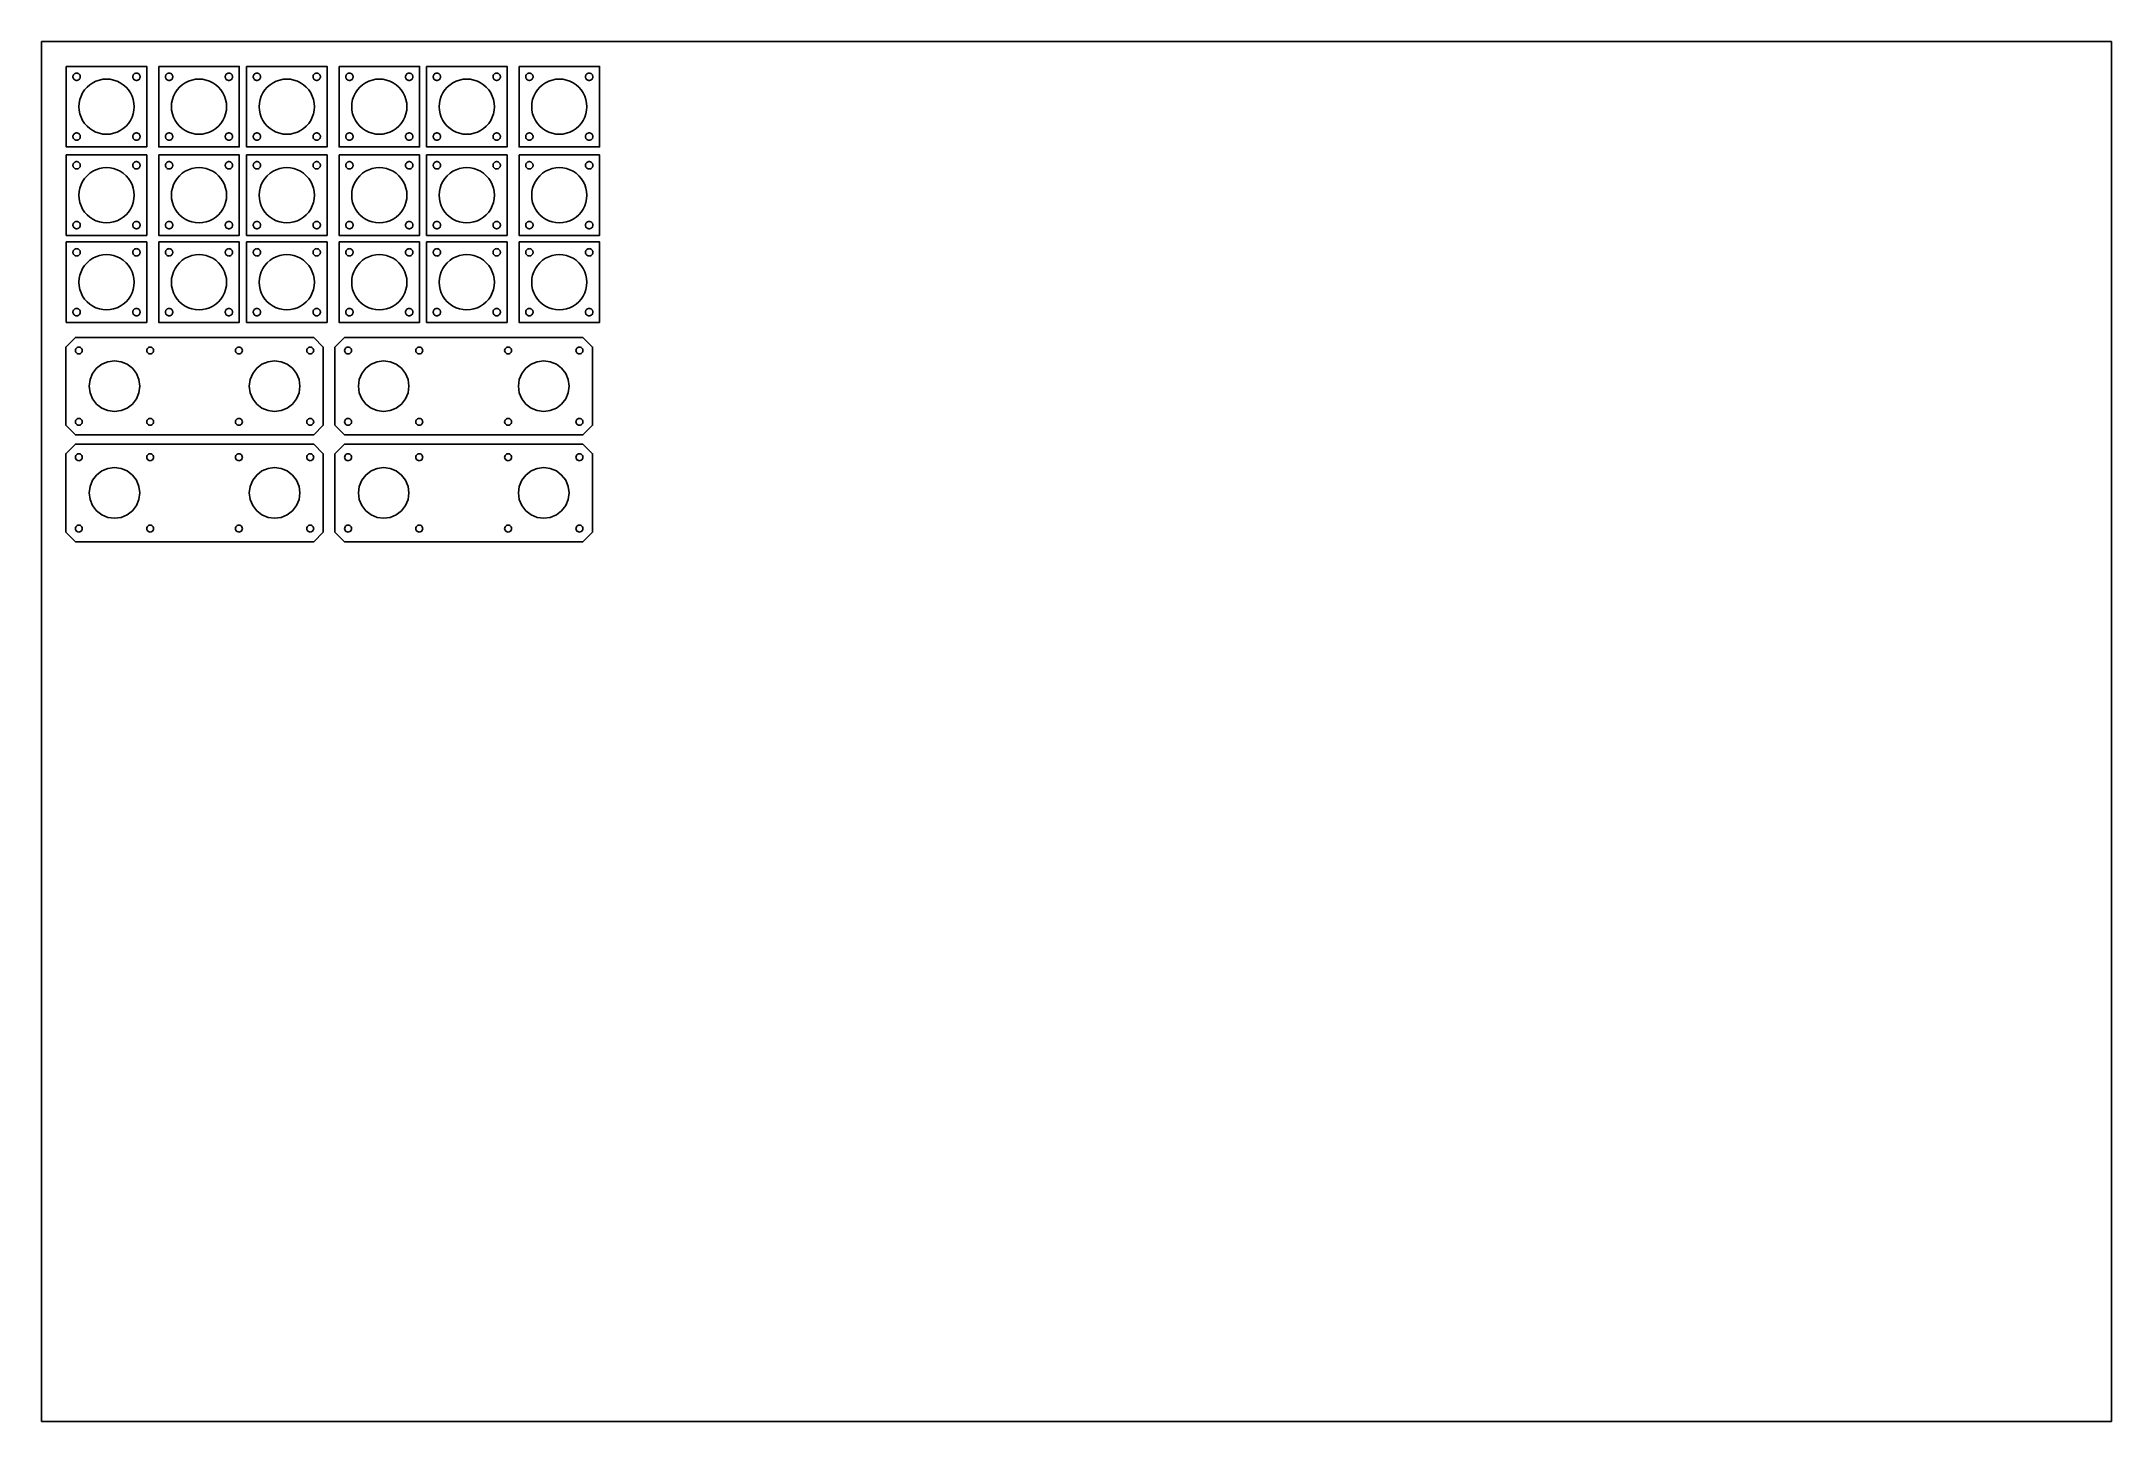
# Model space of a CAD drawing. Extents: x -40 to 860, y 223 to 823.
import ezdxf

# ---------------------------------------------------------------- set-up
doc = ezdxf.new("R2010")
doc.units = 0
doc.header["$MEASUREMENT"] = 0
doc.layers.add('Component#1', color=7, linetype='Continuous')
doc.layers.add('Component#2', color=7, linetype='Continuous')

msp = doc.modelspace()

# ---------------------------------------------------------------- linework, layer by layer
at = {"color": 1}
for p, q in [((860.22, 822.9), (-39.78, 822.9)), ((-39.78, 822.9), (-39.78, 222.9)), ((860.22, 222.9), (860.22, 822.9)), ((-39.78, 222.9), (860.22, 222.9))]:
    msp.add_line(p, q, dxfattribs=at)
at = {"layer": 'Component#1', "color": 2}
for points in [[(-28.97, 812.03, 0), (-28.97, 777.03, 0), (6.03, 777.03, 0), (6.03, 812.03, 0), (-28.97, 812.03, 0)], [(11.24, 812.03, 0), (11.24, 777.03, 0), (46.24, 777.03, 0), (46.24, 812.03, 0), (11.24, 812.03, 0)], [(49.42, 812.03, 0), (49.42, 777.03, 0), (84.42, 777.03, 0), (84.42, 812.03, 0), (49.42, 812.03, 0)], [(89.63, 812.03, 0), (89.63, 777.03, 0), (124.63, 777.03, 0), (124.63, 812.03, 0), (89.63, 812.03, 0)], [(127.66, 812.03, 0), (127.66, 777.03, 0), (162.66, 777.03, 0), (162.66, 812.03, 0), (127.66, 812.03, 0)], [(167.87, 812.03, 0), (167.87, 777.03, 0), (202.87, 777.03, 0), (202.87, 812.03, 0), (167.87, 812.03, 0)], [(-28.97, 773.54, 0), (-28.97, 738.54, 0), (6.03, 738.54, 0), (6.03, 773.54, 0), (-28.97, 773.54, 0)], [(11.24, 773.54, 0), (11.24, 738.54, 0), (46.24, 738.54, 0), (46.24, 773.54, 0), (11.24, 773.54, 0)], [(49.42, 773.54, 0), (49.42, 738.54, 0), (84.42, 738.54, 0), (84.42, 773.54, 0), (49.42, 773.54, 0)], [(89.63, 773.54, 0), (89.63, 738.54, 0), (124.63, 738.54, 0), (124.63, 773.54, 0), (89.63, 773.54, 0)], [(127.66, 773.54, 0), (127.66, 738.54, 0), (162.66, 738.54, 0), (162.66, 773.54, 0), (127.66, 773.54, 0)], [(167.87, 773.54, 0), (167.87, 738.54, 0), (202.87, 738.54, 0), (202.87, 773.54, 0), (167.87, 773.54, 0)], [(-28.97, 735.71, 0), (-28.97, 700.71, 0), (6.03, 700.71, 0), (6.03, 735.71, 0), (-28.97, 735.71, 0)], [(11.24, 735.71, 0), (11.24, 700.71, 0), (46.24, 700.71, 0), (46.24, 735.71, 0), (11.24, 735.71, 0)], [(49.42, 735.71, 0), (49.42, 700.71, 0), (84.42, 700.71, 0), (84.42, 735.71, 0), (49.42, 735.71, 0)], [(89.63, 735.71, 0), (89.63, 700.71, 0), (124.63, 700.71, 0), (124.63, 735.71, 0), (89.63, 735.71, 0)], [(127.66, 735.71, 0), (127.66, 700.71, 0), (162.66, 700.71, 0), (162.66, 735.71, 0), (127.66, 735.71, 0)], [(167.87, 735.71, 0), (167.87, 700.71, 0), (202.87, 700.71, 0), (202.87, 735.71, 0), (167.87, 735.71, 0)]]:
    msp.add_polyline3d(points, dxfattribs=at)
at = {"layer": 'Component#1'}
for points in [[(-25.08, 809.01, 0), (-24.88, 809.07, 0), (-24.68, 809.12, 0), (-24.47, 809.13, 0), (-24.26, 809.12, 0), (-24.05, 809.07, 0), (-23.85, 809.01, 0), (-23.67, 808.92, 0), (-23.49, 808.8, 0), (-23.34, 808.66, 0), (-23.2, 808.5, 0), (-23.08, 808.33, 0), (-22.99, 808.14, 0), (-22.92, 807.94, 0), (-22.88, 807.74, 0), (-22.87, 807.53, 0), (-22.88, 807.32, 0), (-22.92, 807.12, 0), (-22.99, 806.92, 0), (-23.08, 806.73, 0), (-23.2, 806.56, 0), (-23.34, 806.4, 0), (-23.49, 806.26, 0), (-23.67, 806.14, 0), (-23.85, 806.05, 0), (-24.05, 805.98, 0), (-24.26, 805.94, 0), (-24.47, 805.93, 0), (-24.68, 805.94, 0), (-24.88, 805.98, 0), (-25.08, 806.05, 0), (-25.27, 806.14, 0), (-25.44, 806.26, 0), (-25.6, 806.4, 0), (-25.74, 806.56, 0), (-25.85, 806.73, 0), (-25.94, 806.92, 0), (-26.01, 807.12, 0), (-26.05, 807.32, 0), (-26.07, 807.53, 0), (-26.05, 807.74, 0), (-26.01, 807.94, 0), (-25.94, 808.14, 0), (-25.85, 808.33, 0), (-25.74, 808.5, 0), (-25.6, 808.66, 0), (-25.44, 808.8, 0), (-25.27, 808.92, 0), (-25.08, 809.01, 0)], [(-23.47, 794.53, 0), (-23.36, 796.1, 0), (-23.06, 797.64, 0), (-22.55, 799.12, 0), (-21.86, 800.53, 0), (-20.99, 801.83, 0), (-19.95, 803.01, 0), (-18.77, 804.05, 0), (-17.47, 804.92, 0), (-16.06, 805.62, 0), (-14.57, 806.12, 0), (-13.03, 806.43, 0), (-11.47, 806.53, 0), (-9.9, 806.43, 0), (-8.36, 806.12, 0), (-6.87, 805.62, 0), (-5.47, 804.92, 0), (-4.16, 804.05, 0), (-2.98, 803.01, 0), (-1.95, 801.83, 0), (-1.07, 800.53, 0), (-0.38, 799.12, 0), (0.12, 797.64, 0), (0.43, 796.1, 0), (0.53, 794.53, 0), (0.43, 792.96, 0), (0.12, 791.42, 0), (-0.38, 789.94, 0), (-1.07, 788.53, 0), (-1.95, 787.22, 0), (-2.98, 786.04, 0), (-4.16, 785.01, 0), (-5.47, 784.14, 0), (-6.87, 783.44, 0), (-8.36, 782.94, 0), (-9.9, 782.63, 0), (-11.47, 782.53, 0), (-13.03, 782.63, 0), (-14.57, 782.94, 0), (-16.06, 783.44, 0), (-17.47, 784.14, 0), (-18.77, 785.01, 0), (-19.95, 786.04, 0), (-20.99, 787.22, 0), (-21.86, 788.53, 0), (-22.55, 789.94, 0), (-23.06, 791.42, 0), (-23.36, 792.96, 0), (-23.47, 794.53, 0)], [(-0.05, 807.32, 0), (-0.07, 807.53, 0), (-0.05, 807.74, 0), (-0.01, 807.94, 0), (0.06, 808.14, 0), (0.15, 808.33, 0), (0.26, 808.5, 0), (0.4, 808.66, 0), (0.56, 808.8, 0), (0.73, 808.92, 0), (0.92, 809.01, 0), (1.12, 809.07, 0), (1.32, 809.12, 0), (1.53, 809.13, 0), (1.74, 809.12, 0), (1.95, 809.07, 0), (2.15, 809.01, 0), (2.33, 808.92, 0), (2.51, 808.8, 0), (2.66, 808.66, 0), (2.8, 808.5, 0), (2.92, 808.33, 0), (3.01, 808.14, 0), (3.08, 807.94, 0), (3.12, 807.74, 0), (3.13, 807.53, 0), (3.12, 807.32, 0), (3.08, 807.12, 0), (3.01, 806.92, 0), (2.92, 806.73, 0), (2.8, 806.56, 0), (2.66, 806.4, 0), (2.51, 806.26, 0), (2.33, 806.14, 0), (2.15, 806.05, 0), (1.95, 805.98, 0), (1.74, 805.94, 0), (1.53, 805.93, 0), (1.32, 805.94, 0), (1.12, 805.98, 0), (0.92, 806.05, 0), (0.73, 806.14, 0), (0.56, 806.26, 0), (0.4, 806.4, 0), (0.26, 806.56, 0), (0.15, 806.73, 0), (0.06, 806.92, 0), (-0.01, 807.12, 0), (-0.05, 807.32, 0)], [(15.13, 809.01, 0), (15.33, 809.07, 0), (15.53, 809.12, 0), (15.74, 809.13, 0), (15.95, 809.12, 0), (16.16, 809.07, 0), (16.35, 809.01, 0), (16.54, 808.92, 0), (16.72, 808.8, 0), (16.87, 808.66, 0), (17.01, 808.5, 0), (17.13, 808.33, 0), (17.22, 808.14, 0), (17.29, 807.94, 0), (17.33, 807.74, 0), (17.34, 807.53, 0), (17.33, 807.32, 0), (17.29, 807.12, 0), (17.22, 806.92, 0), (17.13, 806.73, 0), (17.01, 806.56, 0), (16.87, 806.4, 0), (16.72, 806.26, 0), (16.54, 806.14, 0), (16.35, 806.05, 0), (16.16, 805.98, 0), (15.95, 805.94, 0), (15.74, 805.93, 0), (15.53, 805.94, 0), (15.33, 805.98, 0), (15.13, 806.05, 0), (14.94, 806.14, 0), (14.77, 806.26, 0), (14.61, 806.4, 0), (14.47, 806.56, 0), (14.36, 806.73, 0), (14.26, 806.92, 0), (14.2, 807.12, 0), (14.16, 807.32, 0), (14.14, 807.53, 0), (14.16, 807.74, 0), (14.2, 807.94, 0), (14.26, 808.14, 0), (14.36, 808.33, 0), (14.47, 808.5, 0), (14.61, 808.66, 0), (14.77, 808.8, 0), (14.94, 808.92, 0), (15.13, 809.01, 0)], [(16.74, 794.53, 0), (16.84, 796.1, 0), (17.15, 797.64, 0), (17.66, 799.12, 0), (18.35, 800.53, 0), (19.22, 801.83, 0), (20.26, 803.01, 0), (21.44, 804.05, 0), (22.74, 804.92, 0), (24.15, 805.62, 0), (25.64, 806.12, 0), (27.18, 806.43, 0), (28.74, 806.53, 0), (30.31, 806.43, 0), (31.85, 806.12, 0), (33.33, 805.62, 0), (34.74, 804.92, 0), (36.05, 804.05, 0), (37.23, 803.01, 0), (38.26, 801.83, 0), (39.13, 800.53, 0), (39.83, 799.12, 0), (40.33, 797.64, 0), (40.64, 796.1, 0), (40.74, 794.53, 0), (40.64, 792.96, 0), (40.33, 791.42, 0), (39.83, 789.94, 0), (39.13, 788.53, 0), (38.26, 787.22, 0), (37.23, 786.04, 0), (36.05, 785.01, 0), (34.74, 784.14, 0), (33.33, 783.44, 0), (31.85, 782.94, 0), (30.31, 782.63, 0), (28.74, 782.53, 0), (27.18, 782.63, 0), (25.64, 782.94, 0), (24.15, 783.44, 0), (22.74, 784.14, 0), (21.44, 785.01, 0), (20.26, 786.04, 0), (19.22, 787.22, 0), (18.35, 788.53, 0), (17.66, 789.94, 0), (17.15, 791.42, 0), (16.84, 792.96, 0), (16.74, 794.53, 0)], [(40.16, 807.32, 0), (40.14, 807.53, 0), (40.16, 807.74, 0), (40.2, 807.94, 0), (40.26, 808.14, 0), (40.36, 808.33, 0), (40.47, 808.5, 0), (40.61, 808.66, 0), (40.77, 808.8, 0), (40.94, 808.92, 0), (41.13, 809.01, 0), (41.33, 809.07, 0), (41.53, 809.12, 0), (41.74, 809.13, 0), (41.95, 809.12, 0), (42.16, 809.07, 0), (42.35, 809.01, 0), (42.54, 808.92, 0), (42.72, 808.8, 0), (42.87, 808.66, 0), (43.01, 808.5, 0), (43.13, 808.33, 0), (43.22, 808.14, 0), (43.29, 807.94, 0), (43.33, 807.74, 0), (43.34, 807.53, 0), (43.33, 807.32, 0), (43.29, 807.12, 0), (43.22, 806.92, 0), (43.13, 806.73, 0), (43.01, 806.56, 0), (42.87, 806.4, 0), (42.72, 806.26, 0), (42.54, 806.14, 0), (42.35, 806.05, 0), (42.16, 805.98, 0), (41.95, 805.94, 0), (41.74, 805.93, 0), (41.53, 805.94, 0), (41.33, 805.98, 0), (41.13, 806.05, 0), (40.94, 806.14, 0), (40.77, 806.26, 0), (40.61, 806.4, 0), (40.47, 806.56, 0), (40.36, 806.73, 0), (40.26, 806.92, 0), (40.2, 807.12, 0), (40.16, 807.32, 0)], [(53.3, 809.01, 0), (53.5, 809.07, 0), (53.71, 809.12, 0), (53.92, 809.13, 0), (54.13, 809.12, 0), (54.33, 809.07, 0), (54.53, 809.01, 0), (54.72, 808.92, 0), (54.89, 808.8, 0), (55.05, 808.66, 0), (55.19, 808.5, 0), (55.3, 808.33, 0), (55.39, 808.14, 0), (55.46, 807.94, 0), (55.5, 807.74, 0), (55.52, 807.53, 0), (55.5, 807.32, 0), (55.46, 807.12, 0), (55.39, 806.92, 0), (55.3, 806.73, 0), (55.19, 806.56, 0), (55.05, 806.4, 0), (54.89, 806.26, 0), (54.72, 806.14, 0), (54.53, 806.05, 0), (54.33, 805.98, 0), (54.13, 805.94, 0), (53.92, 805.93, 0), (53.71, 805.94, 0), (53.5, 805.98, 0), (53.3, 806.05, 0), (53.12, 806.14, 0), (52.94, 806.26, 0), (52.79, 806.4, 0), (52.65, 806.56, 0), (52.53, 806.73, 0), (52.44, 806.92, 0), (52.37, 807.12, 0), (52.33, 807.32, 0), (52.32, 807.53, 0), (52.33, 807.74, 0), (52.37, 807.94, 0), (52.44, 808.14, 0), (52.53, 808.33, 0), (52.65, 808.5, 0), (52.79, 808.66, 0), (52.94, 808.8, 0), (53.12, 808.92, 0), (53.3, 809.01, 0)], [(54.92, 794.53, 0), (55.02, 796.1, 0), (55.33, 797.64, 0), (55.83, 799.12, 0), (56.52, 800.53, 0), (57.4, 801.83, 0), (58.43, 803.01, 0), (59.61, 804.05, 0), (60.92, 804.92, 0), (62.32, 805.62, 0), (63.81, 806.12, 0), (65.35, 806.43, 0), (66.92, 806.53, 0), (68.48, 806.43, 0), (70.02, 806.12, 0), (71.51, 805.62, 0), (72.92, 804.92, 0), (74.22, 804.05, 0), (75.4, 803.01, 0), (76.44, 801.83, 0), (77.31, 800.53, 0), (78, 799.12, 0), (78.51, 797.64, 0), (78.81, 796.1, 0), (78.92, 794.53, 0), (78.81, 792.96, 0), (78.51, 791.42, 0), (78, 789.94, 0), (77.31, 788.53, 0), (76.44, 787.22, 0), (75.4, 786.04, 0), (74.22, 785.01, 0), (72.92, 784.14, 0), (71.51, 783.44, 0), (70.02, 782.94, 0), (68.48, 782.63, 0), (66.92, 782.53, 0), (65.35, 782.63, 0), (63.81, 782.94, 0), (62.32, 783.44, 0), (60.92, 784.14, 0), (59.61, 785.01, 0), (58.43, 786.04, 0), (57.4, 787.22, 0), (56.52, 788.53, 0), (55.83, 789.94, 0), (55.33, 791.42, 0), (55.02, 792.96, 0), (54.92, 794.53, 0)], [(78.33, 807.32, 0), (78.32, 807.53, 0), (78.33, 807.74, 0), (78.37, 807.94, 0), (78.44, 808.14, 0), (78.53, 808.33, 0), (78.65, 808.5, 0), (78.79, 808.66, 0), (78.94, 808.8, 0), (79.12, 808.92, 0), (79.3, 809.01, 0), (79.5, 809.07, 0), (79.71, 809.12, 0), (79.92, 809.13, 0), (80.13, 809.12, 0), (80.33, 809.07, 0), (80.53, 809.01, 0), (80.72, 808.92, 0), (80.89, 808.8, 0), (81.05, 808.66, 0), (81.19, 808.5, 0), (81.3, 808.33, 0), (81.39, 808.14, 0), (81.46, 807.94, 0), (81.5, 807.74, 0), (81.52, 807.53, 0), (81.5, 807.32, 0), (81.46, 807.12, 0), (81.39, 806.92, 0), (81.3, 806.73, 0), (81.19, 806.56, 0), (81.05, 806.4, 0), (80.89, 806.26, 0), (80.72, 806.14, 0), (80.53, 806.05, 0), (80.33, 805.98, 0), (80.13, 805.94, 0), (79.92, 805.93, 0), (79.71, 805.94, 0), (79.5, 805.98, 0), (79.3, 806.05, 0), (79.12, 806.14, 0), (78.94, 806.26, 0), (78.79, 806.4, 0), (78.65, 806.56, 0), (78.53, 806.73, 0), (78.44, 806.92, 0), (78.37, 807.12, 0), (78.33, 807.32, 0)], [(93.51, 809.01, 0), (93.71, 809.07, 0), (93.92, 809.12, 0), (94.13, 809.13, 0), (94.33, 809.12, 0), (94.54, 809.07, 0), (94.74, 809.01, 0), (94.93, 808.92, 0), (95.1, 808.8, 0), (95.26, 808.66, 0), (95.4, 808.5, 0), (95.51, 808.33, 0), (95.6, 808.14, 0), (95.67, 807.94, 0), (95.71, 807.74, 0), (95.73, 807.53, 0), (95.71, 807.32, 0), (95.67, 807.12, 0), (95.6, 806.92, 0), (95.51, 806.73, 0), (95.4, 806.56, 0), (95.26, 806.4, 0), (95.1, 806.26, 0), (94.93, 806.14, 0), (94.74, 806.05, 0), (94.54, 805.98, 0), (94.33, 805.94, 0), (94.13, 805.93, 0), (93.92, 805.94, 0), (93.71, 805.98, 0), (93.51, 806.05, 0), (93.33, 806.14, 0), (93.15, 806.26, 0), (92.99, 806.4, 0), (92.86, 806.56, 0), (92.74, 806.73, 0), (92.65, 806.92, 0), (92.58, 807.12, 0), (92.54, 807.32, 0), (92.53, 807.53, 0), (92.54, 807.74, 0), (92.58, 807.94, 0), (92.65, 808.14, 0), (92.74, 808.33, 0), (92.86, 808.5, 0), (92.99, 808.66, 0), (93.15, 808.8, 0), (93.33, 808.92, 0), (93.51, 809.01, 0)], [(95.13, 794.53, 0), (95.23, 796.1, 0), (95.53, 797.64, 0), (96.04, 799.12, 0), (96.73, 800.53, 0), (97.61, 801.83, 0), (98.64, 803.01, 0), (99.82, 804.05, 0), (101.13, 804.92, 0), (102.53, 805.62, 0), (104.02, 806.12, 0), (105.56, 806.43, 0), (107.13, 806.53, 0), (108.69, 806.43, 0), (110.23, 806.12, 0), (111.72, 805.62, 0), (113.13, 804.92, 0), (114.43, 804.05, 0), (115.61, 803.01, 0), (116.65, 801.83, 0), (117.52, 800.53, 0), (118.21, 799.12, 0), (118.72, 797.64, 0), (119.02, 796.1, 0), (119.13, 794.53, 0), (119.02, 792.96, 0), (118.72, 791.42, 0), (118.21, 789.94, 0), (117.52, 788.53, 0), (116.65, 787.22, 0), (115.61, 786.04, 0), (114.43, 785.01, 0), (113.13, 784.14, 0), (111.72, 783.44, 0), (110.23, 782.94, 0), (108.69, 782.63, 0), (107.13, 782.53, 0), (105.56, 782.63, 0), (104.02, 782.94, 0), (102.53, 783.44, 0), (101.13, 784.14, 0), (99.82, 785.01, 0), (98.64, 786.04, 0), (97.61, 787.22, 0), (96.73, 788.53, 0), (96.04, 789.94, 0), (95.53, 791.42, 0), (95.23, 792.96, 0), (95.13, 794.53, 0)], [(118.54, 807.32, 0), (118.53, 807.53, 0), (118.54, 807.74, 0), (118.58, 807.94, 0), (118.65, 808.14, 0), (118.74, 808.33, 0), (118.86, 808.5, 0), (118.99, 808.66, 0), (119.15, 808.8, 0), (119.33, 808.92, 0), (119.51, 809.01, 0), (119.71, 809.07, 0), (119.92, 809.12, 0), (120.13, 809.13, 0), (120.33, 809.12, 0), (120.54, 809.07, 0), (120.74, 809.01, 0), (120.93, 808.92, 0), (121.1, 808.8, 0), (121.26, 808.66, 0), (121.4, 808.5, 0), (121.51, 808.33, 0), (121.6, 808.14, 0), (121.67, 807.94, 0), (121.71, 807.74, 0), (121.73, 807.53, 0), (121.71, 807.32, 0), (121.67, 807.12, 0), (121.6, 806.92, 0), (121.51, 806.73, 0), (121.4, 806.56, 0), (121.26, 806.4, 0), (121.1, 806.26, 0), (120.93, 806.14, 0), (120.74, 806.05, 0), (120.54, 805.98, 0), (120.33, 805.94, 0), (120.13, 805.93, 0), (119.92, 805.94, 0), (119.71, 805.98, 0), (119.51, 806.05, 0), (119.33, 806.14, 0), (119.15, 806.26, 0), (118.99, 806.4, 0), (118.86, 806.56, 0), (118.74, 806.73, 0), (118.65, 806.92, 0), (118.58, 807.12, 0), (118.54, 807.32, 0)], [(131.55, 809.01, 0), (131.75, 809.07, 0), (131.95, 809.12, 0), (132.16, 809.13, 0), (132.37, 809.12, 0), (132.57, 809.07, 0), (132.77, 809.01, 0), (132.96, 808.92, 0), (133.13, 808.8, 0), (133.29, 808.66, 0), (133.43, 808.5, 0), (133.55, 808.33, 0), (133.64, 808.14, 0), (133.71, 807.94, 0), (133.75, 807.74, 0), (133.76, 807.53, 0), (133.75, 807.32, 0), (133.71, 807.12, 0), (133.64, 806.92, 0), (133.55, 806.73, 0), (133.43, 806.56, 0), (133.29, 806.4, 0), (133.13, 806.26, 0), (132.96, 806.14, 0), (132.77, 806.05, 0), (132.57, 805.98, 0), (132.37, 805.94, 0), (132.16, 805.93, 0), (131.95, 805.94, 0), (131.75, 805.98, 0), (131.55, 806.05, 0), (131.36, 806.14, 0), (131.19, 806.26, 0), (131.03, 806.4, 0), (130.89, 806.56, 0), (130.78, 806.73, 0), (130.68, 806.92, 0), (130.62, 807.12, 0), (130.57, 807.32, 0), (130.56, 807.53, 0), (130.57, 807.74, 0), (130.62, 807.94, 0), (130.68, 808.14, 0), (130.78, 808.33, 0), (130.89, 808.5, 0), (131.03, 808.66, 0), (131.19, 808.8, 0), (131.36, 808.92, 0), (131.55, 809.01, 0)], [(133.16, 794.53, 0), (133.26, 796.1, 0), (133.57, 797.64, 0), (134.07, 799.12, 0), (134.77, 800.53, 0), (135.64, 801.83, 0), (136.68, 803.01, 0), (137.86, 804.05, 0), (139.16, 804.92, 0), (140.57, 805.62, 0), (142.06, 806.12, 0), (143.59, 806.43, 0), (145.16, 806.53, 0), (146.73, 806.43, 0), (148.27, 806.12, 0), (149.75, 805.62, 0), (151.16, 804.92, 0), (152.47, 804.05, 0), (153.65, 803.01, 0), (154.68, 801.83, 0), (155.55, 800.53, 0), (156.25, 799.12, 0), (156.75, 797.64, 0), (157.06, 796.1, 0), (157.16, 794.53, 0), (157.06, 792.96, 0), (156.75, 791.42, 0), (156.25, 789.94, 0), (155.55, 788.53, 0), (154.68, 787.22, 0), (153.65, 786.04, 0), (152.47, 785.01, 0), (151.16, 784.14, 0), (149.75, 783.44, 0), (148.27, 782.94, 0), (146.73, 782.63, 0), (145.16, 782.53, 0), (143.59, 782.63, 0), (142.06, 782.94, 0), (140.57, 783.44, 0), (139.16, 784.14, 0), (137.86, 785.01, 0), (136.68, 786.04, 0), (135.64, 787.22, 0), (134.77, 788.53, 0), (134.07, 789.94, 0), (133.57, 791.42, 0), (133.26, 792.96, 0), (133.16, 794.53, 0)], [(156.57, 807.32, 0), (156.56, 807.53, 0), (156.57, 807.74, 0), (156.62, 807.94, 0), (156.68, 808.14, 0), (156.78, 808.33, 0), (156.89, 808.5, 0), (157.03, 808.66, 0), (157.19, 808.8, 0), (157.36, 808.92, 0), (157.55, 809.01, 0), (157.75, 809.07, 0), (157.95, 809.12, 0), (158.16, 809.13, 0), (158.37, 809.12, 0), (158.57, 809.07, 0), (158.77, 809.01, 0), (158.96, 808.92, 0), (159.13, 808.8, 0), (159.29, 808.66, 0), (159.43, 808.5, 0), (159.55, 808.33, 0), (159.64, 808.14, 0), (159.71, 807.94, 0), (159.75, 807.74, 0), (159.76, 807.53, 0), (159.75, 807.32, 0), (159.71, 807.12, 0), (159.64, 806.92, 0), (159.55, 806.73, 0), (159.43, 806.56, 0), (159.29, 806.4, 0), (159.13, 806.26, 0), (158.96, 806.14, 0), (158.77, 806.05, 0), (158.57, 805.98, 0), (158.37, 805.94, 0), (158.16, 805.93, 0), (157.95, 805.94, 0), (157.75, 805.98, 0), (157.55, 806.05, 0), (157.36, 806.14, 0), (157.19, 806.26, 0), (157.03, 806.4, 0), (156.89, 806.56, 0), (156.78, 806.73, 0), (156.68, 806.92, 0), (156.62, 807.12, 0), (156.57, 807.32, 0)], [(171.76, 809.01, 0), (171.96, 809.07, 0), (172.16, 809.12, 0), (172.37, 809.13, 0), (172.58, 809.12, 0), (172.78, 809.07, 0), (172.98, 809.01, 0), (173.17, 808.92, 0), (173.34, 808.8, 0), (173.5, 808.66, 0), (173.64, 808.5, 0), (173.76, 808.33, 0), (173.85, 808.14, 0), (173.92, 807.94, 0), (173.96, 807.74, 0), (173.97, 807.53, 0), (173.96, 807.32, 0), (173.92, 807.12, 0), (173.85, 806.92, 0), (173.76, 806.73, 0), (173.64, 806.56, 0), (173.5, 806.4, 0), (173.34, 806.26, 0), (173.17, 806.14, 0), (172.98, 806.05, 0), (172.78, 805.98, 0), (172.58, 805.94, 0), (172.37, 805.93, 0), (172.16, 805.94, 0), (171.96, 805.98, 0), (171.76, 806.05, 0), (171.57, 806.14, 0), (171.4, 806.26, 0), (171.24, 806.4, 0), (171.1, 806.56, 0), (170.98, 806.73, 0), (170.89, 806.92, 0), (170.82, 807.12, 0), (170.78, 807.32, 0), (170.77, 807.53, 0), (170.78, 807.74, 0), (170.82, 807.94, 0), (170.89, 808.14, 0), (170.98, 808.33, 0), (171.1, 808.5, 0), (171.24, 808.66, 0), (171.4, 808.8, 0), (171.57, 808.92, 0), (171.76, 809.01, 0)], [(173.37, 794.53, 0), (173.47, 796.1, 0), (173.78, 797.64, 0), (174.28, 799.12, 0), (174.98, 800.53, 0), (175.85, 801.83, 0), (176.88, 803.01, 0), (178.06, 804.05, 0), (179.37, 804.92, 0), (180.78, 805.62, 0), (182.26, 806.12, 0), (183.8, 806.43, 0), (185.37, 806.53, 0), (186.94, 806.43, 0), (188.48, 806.12, 0), (189.96, 805.62, 0), (191.37, 804.92, 0), (192.67, 804.05, 0), (193.86, 803.01, 0), (194.89, 801.83, 0), (195.76, 800.53, 0), (196.46, 799.12, 0), (196.96, 797.64, 0), (197.27, 796.1, 0), (197.37, 794.53, 0), (197.27, 792.96, 0), (196.96, 791.42, 0), (196.46, 789.94, 0), (195.76, 788.53, 0), (194.89, 787.22, 0), (193.86, 786.04, 0), (192.67, 785.01, 0), (191.37, 784.14, 0), (189.96, 783.44, 0), (188.48, 782.94, 0), (186.94, 782.63, 0), (185.37, 782.53, 0), (183.8, 782.63, 0), (182.26, 782.94, 0), (180.78, 783.44, 0), (179.37, 784.14, 0), (178.06, 785.01, 0), (176.88, 786.04, 0), (175.85, 787.22, 0), (174.98, 788.53, 0), (174.28, 789.94, 0), (173.78, 791.42, 0), (173.47, 792.96, 0), (173.37, 794.53, 0)], [(196.78, 807.32, 0), (196.77, 807.53, 0), (196.78, 807.74, 0), (196.82, 807.94, 0), (196.89, 808.14, 0), (196.98, 808.33, 0), (197.1, 808.5, 0), (197.24, 808.66, 0), (197.4, 808.8, 0), (197.57, 808.92, 0), (197.76, 809.01, 0), (197.96, 809.07, 0), (198.16, 809.12, 0), (198.37, 809.13, 0), (198.58, 809.12, 0), (198.78, 809.07, 0), (198.98, 809.01, 0), (199.17, 808.92, 0), (199.34, 808.8, 0), (199.5, 808.66, 0), (199.64, 808.5, 0), (199.76, 808.33, 0), (199.85, 808.14, 0), (199.92, 807.94, 0), (199.96, 807.74, 0), (199.97, 807.53, 0), (199.96, 807.32, 0), (199.92, 807.12, 0), (199.85, 806.92, 0), (199.76, 806.73, 0), (199.64, 806.56, 0), (199.5, 806.4, 0), (199.34, 806.26, 0), (199.17, 806.14, 0), (198.98, 806.05, 0), (198.78, 805.98, 0), (198.58, 805.94, 0), (198.37, 805.93, 0), (198.16, 805.94, 0), (197.96, 805.98, 0), (197.76, 806.05, 0), (197.57, 806.14, 0), (197.4, 806.26, 0), (197.24, 806.4, 0), (197.1, 806.56, 0), (196.98, 806.73, 0), (196.89, 806.92, 0), (196.82, 807.12, 0), (196.78, 807.32, 0)], [(-24.47, 779.93, 0), (-24.68, 779.94, 0), (-24.88, 779.98, 0), (-25.08, 780.05, 0), (-25.27, 780.14, 0), (-25.44, 780.26, 0), (-25.6, 780.4, 0), (-25.74, 780.56, 0), (-25.85, 780.73, 0), (-25.94, 780.92, 0), (-26.01, 781.12, 0), (-26.05, 781.32, 0), (-26.07, 781.53, 0), (-26.05, 781.74, 0), (-26.01, 781.94, 0), (-25.94, 782.14, 0), (-25.85, 782.33, 0), (-25.74, 782.5, 0), (-25.6, 782.66, 0), (-25.44, 782.8, 0), (-25.27, 782.92, 0), (-25.08, 783.01, 0), (-24.88, 783.07, 0), (-24.68, 783.12, 0), (-24.47, 783.13, 0), (-24.26, 783.12, 0), (-24.05, 783.07, 0), (-23.85, 783.01, 0), (-23.67, 782.92, 0), (-23.49, 782.8, 0), (-23.34, 782.66, 0), (-23.2, 782.5, 0), (-23.08, 782.33, 0), (-22.99, 782.14, 0), (-22.92, 781.94, 0), (-22.88, 781.74, 0), (-22.87, 781.53, 0), (-22.88, 781.32, 0), (-22.92, 781.12, 0), (-22.99, 780.92, 0), (-23.08, 780.73, 0), (-23.2, 780.56, 0), (-23.34, 780.4, 0), (-23.49, 780.26, 0), (-23.67, 780.14, 0), (-23.85, 780.05, 0), (-24.05, 779.98, 0), (-24.26, 779.94, 0), (-24.47, 779.93, 0)], [(2.92, 782.33, 0), (3.01, 782.14, 0), (3.08, 781.94, 0), (3.12, 781.74, 0), (3.13, 781.53, 0), (3.12, 781.32, 0), (3.08, 781.12, 0), (3.01, 780.92, 0), (2.92, 780.73, 0), (2.8, 780.56, 0), (2.66, 780.4, 0), (2.51, 780.26, 0), (2.33, 780.14, 0), (2.15, 780.05, 0), (1.95, 779.98, 0), (1.74, 779.94, 0), (1.53, 779.93, 0), (1.32, 779.94, 0), (1.12, 779.98, 0), (0.92, 780.05, 0), (0.73, 780.14, 0), (0.56, 780.26, 0), (0.4, 780.4, 0), (0.26, 780.56, 0), (0.15, 780.73, 0), (0.06, 780.92, 0), (-0.01, 781.12, 0), (-0.05, 781.32, 0), (-0.07, 781.53, 0), (-0.05, 781.74, 0), (-0.01, 781.94, 0), (0.06, 782.14, 0), (0.15, 782.33, 0), (0.26, 782.5, 0), (0.4, 782.66, 0), (0.56, 782.8, 0), (0.73, 782.92, 0), (0.92, 783.01, 0), (1.12, 783.07, 0), (1.32, 783.12, 0), (1.53, 783.13, 0), (1.74, 783.12, 0), (1.95, 783.07, 0), (2.15, 783.01, 0), (2.33, 782.92, 0), (2.51, 782.8, 0), (2.66, 782.66, 0), (2.8, 782.5, 0), (2.92, 782.33, 0)], [(15.74, 779.93, 0), (15.53, 779.94, 0), (15.33, 779.98, 0), (15.13, 780.05, 0), (14.94, 780.14, 0), (14.77, 780.26, 0), (14.61, 780.4, 0), (14.47, 780.56, 0), (14.36, 780.73, 0), (14.26, 780.92, 0), (14.2, 781.12, 0), (14.16, 781.32, 0), (14.14, 781.53, 0), (14.16, 781.74, 0), (14.2, 781.94, 0), (14.26, 782.14, 0), (14.36, 782.33, 0), (14.47, 782.5, 0), (14.61, 782.66, 0), (14.77, 782.8, 0), (14.94, 782.92, 0), (15.13, 783.01, 0), (15.33, 783.07, 0), (15.53, 783.12, 0), (15.74, 783.13, 0), (15.95, 783.12, 0), (16.16, 783.07, 0), (16.35, 783.01, 0), (16.54, 782.92, 0), (16.72, 782.8, 0), (16.87, 782.66, 0), (17.01, 782.5, 0), (17.13, 782.33, 0), (17.22, 782.14, 0), (17.29, 781.94, 0), (17.33, 781.74, 0), (17.34, 781.53, 0), (17.33, 781.32, 0), (17.29, 781.12, 0), (17.22, 780.92, 0), (17.13, 780.73, 0), (17.01, 780.56, 0), (16.87, 780.4, 0), (16.72, 780.26, 0), (16.54, 780.14, 0), (16.35, 780.05, 0), (16.16, 779.98, 0), (15.95, 779.94, 0), (15.74, 779.93, 0)], [(43.13, 782.33, 0), (43.22, 782.14, 0), (43.29, 781.94, 0), (43.33, 781.74, 0), (43.34, 781.53, 0), (43.33, 781.32, 0), (43.29, 781.12, 0), (43.22, 780.92, 0), (43.13, 780.73, 0), (43.01, 780.56, 0), (42.87, 780.4, 0), (42.72, 780.26, 0), (42.54, 780.14, 0), (42.35, 780.05, 0), (42.16, 779.98, 0), (41.95, 779.94, 0), (41.74, 779.93, 0), (41.53, 779.94, 0), (41.33, 779.98, 0), (41.13, 780.05, 0), (40.94, 780.14, 0), (40.77, 780.26, 0), (40.61, 780.4, 0), (40.47, 780.56, 0), (40.36, 780.73, 0), (40.26, 780.92, 0), (40.2, 781.12, 0), (40.16, 781.32, 0), (40.14, 781.53, 0), (40.16, 781.74, 0), (40.2, 781.94, 0), (40.26, 782.14, 0), (40.36, 782.33, 0), (40.47, 782.5, 0), (40.61, 782.66, 0), (40.77, 782.8, 0), (40.94, 782.92, 0), (41.13, 783.01, 0), (41.33, 783.07, 0), (41.53, 783.12, 0), (41.74, 783.13, 0), (41.95, 783.12, 0), (42.16, 783.07, 0), (42.35, 783.01, 0), (42.54, 782.92, 0), (42.72, 782.8, 0), (42.87, 782.66, 0), (43.01, 782.5, 0), (43.13, 782.33, 0)], [(53.92, 779.93, 0), (53.71, 779.94, 0), (53.5, 779.98, 0), (53.3, 780.05, 0), (53.12, 780.14, 0), (52.94, 780.26, 0), (52.79, 780.4, 0), (52.65, 780.56, 0), (52.53, 780.73, 0), (52.44, 780.92, 0), (52.37, 781.12, 0), (52.33, 781.32, 0), (52.32, 781.53, 0), (52.33, 781.74, 0), (52.37, 781.94, 0), (52.44, 782.14, 0), (52.53, 782.33, 0), (52.65, 782.5, 0), (52.79, 782.66, 0), (52.94, 782.8, 0), (53.12, 782.92, 0), (53.3, 783.01, 0), (53.5, 783.07, 0), (53.71, 783.12, 0), (53.92, 783.13, 0), (54.13, 783.12, 0), (54.33, 783.07, 0), (54.53, 783.01, 0), (54.72, 782.92, 0), (54.89, 782.8, 0), (55.05, 782.66, 0), (55.19, 782.5, 0), (55.3, 782.33, 0), (55.39, 782.14, 0), (55.46, 781.94, 0), (55.5, 781.74, 0), (55.52, 781.53, 0), (55.5, 781.32, 0), (55.46, 781.12, 0), (55.39, 780.92, 0), (55.3, 780.73, 0), (55.19, 780.56, 0), (55.05, 780.4, 0), (54.89, 780.26, 0), (54.72, 780.14, 0), (54.53, 780.05, 0), (54.33, 779.98, 0), (54.13, 779.94, 0), (53.92, 779.93, 0)], [(81.3, 782.33, 0), (81.39, 782.14, 0), (81.46, 781.94, 0), (81.5, 781.74, 0), (81.52, 781.53, 0), (81.5, 781.32, 0), (81.46, 781.12, 0), (81.39, 780.92, 0), (81.3, 780.73, 0), (81.19, 780.56, 0), (81.05, 780.4, 0), (80.89, 780.26, 0), (80.72, 780.14, 0), (80.53, 780.05, 0), (80.33, 779.98, 0), (80.13, 779.94, 0), (79.92, 779.93, 0), (79.71, 779.94, 0), (79.5, 779.98, 0), (79.3, 780.05, 0), (79.12, 780.14, 0), (78.94, 780.26, 0), (78.79, 780.4, 0), (78.65, 780.56, 0), (78.53, 780.73, 0), (78.44, 780.92, 0), (78.37, 781.12, 0), (78.33, 781.32, 0), (78.32, 781.53, 0), (78.33, 781.74, 0), (78.37, 781.94, 0), (78.44, 782.14, 0), (78.53, 782.33, 0), (78.65, 782.5, 0), (78.79, 782.66, 0), (78.94, 782.8, 0), (79.12, 782.92, 0), (79.3, 783.01, 0), (79.5, 783.07, 0), (79.71, 783.12, 0), (79.92, 783.13, 0), (80.13, 783.12, 0), (80.33, 783.07, 0), (80.53, 783.01, 0), (80.72, 782.92, 0), (80.89, 782.8, 0), (81.05, 782.66, 0), (81.19, 782.5, 0), (81.3, 782.33, 0)], [(94.13, 779.93, 0), (93.92, 779.94, 0), (93.71, 779.98, 0), (93.51, 780.05, 0), (93.33, 780.14, 0), (93.15, 780.26, 0), (92.99, 780.4, 0), (92.86, 780.56, 0), (92.74, 780.73, 0), (92.65, 780.92, 0), (92.58, 781.12, 0), (92.54, 781.32, 0), (92.53, 781.53, 0), (92.54, 781.74, 0), (92.58, 781.94, 0), (92.65, 782.14, 0), (92.74, 782.33, 0), (92.86, 782.5, 0), (92.99, 782.66, 0), (93.15, 782.8, 0), (93.33, 782.92, 0), (93.51, 783.01, 0), (93.71, 783.07, 0), (93.92, 783.12, 0), (94.13, 783.13, 0), (94.33, 783.12, 0), (94.54, 783.07, 0), (94.74, 783.01, 0), (94.93, 782.92, 0), (95.1, 782.8, 0), (95.26, 782.66, 0), (95.4, 782.5, 0), (95.51, 782.33, 0), (95.6, 782.14, 0), (95.67, 781.94, 0), (95.71, 781.74, 0), (95.73, 781.53, 0), (95.71, 781.32, 0), (95.67, 781.12, 0), (95.6, 780.92, 0), (95.51, 780.73, 0), (95.4, 780.56, 0), (95.26, 780.4, 0), (95.1, 780.26, 0), (94.93, 780.14, 0), (94.74, 780.05, 0), (94.54, 779.98, 0), (94.33, 779.94, 0), (94.13, 779.93, 0)], [(121.51, 782.33, 0), (121.6, 782.14, 0), (121.67, 781.94, 0), (121.71, 781.74, 0), (121.73, 781.53, 0), (121.71, 781.32, 0), (121.67, 781.12, 0), (121.6, 780.92, 0), (121.51, 780.73, 0), (121.4, 780.56, 0), (121.26, 780.4, 0), (121.1, 780.26, 0), (120.93, 780.14, 0), (120.74, 780.05, 0), (120.54, 779.98, 0), (120.33, 779.94, 0), (120.13, 779.93, 0), (119.92, 779.94, 0), (119.71, 779.98, 0), (119.51, 780.05, 0), (119.33, 780.14, 0), (119.15, 780.26, 0), (118.99, 780.4, 0), (118.86, 780.56, 0), (118.74, 780.73, 0), (118.65, 780.92, 0), (118.58, 781.12, 0), (118.54, 781.32, 0), (118.53, 781.53, 0), (118.54, 781.74, 0), (118.58, 781.94, 0), (118.65, 782.14, 0), (118.74, 782.33, 0), (118.86, 782.5, 0), (118.99, 782.66, 0), (119.15, 782.8, 0), (119.33, 782.92, 0), (119.51, 783.01, 0), (119.71, 783.07, 0), (119.92, 783.12, 0), (120.13, 783.13, 0), (120.33, 783.12, 0), (120.54, 783.07, 0), (120.74, 783.01, 0), (120.93, 782.92, 0), (121.1, 782.8, 0), (121.26, 782.66, 0), (121.4, 782.5, 0), (121.51, 782.33, 0)], [(132.16, 779.93, 0), (131.95, 779.94, 0), (131.75, 779.98, 0), (131.55, 780.05, 0), (131.36, 780.14, 0), (131.19, 780.26, 0), (131.03, 780.4, 0), (130.89, 780.56, 0), (130.78, 780.73, 0), (130.68, 780.92, 0), (130.62, 781.12, 0), (130.57, 781.32, 0), (130.56, 781.53, 0), (130.57, 781.74, 0), (130.62, 781.94, 0), (130.68, 782.14, 0), (130.78, 782.33, 0), (130.89, 782.5, 0), (131.03, 782.66, 0), (131.19, 782.8, 0), (131.36, 782.92, 0), (131.55, 783.01, 0), (131.75, 783.07, 0), (131.95, 783.12, 0), (132.16, 783.13, 0), (132.37, 783.12, 0), (132.57, 783.07, 0), (132.77, 783.01, 0), (132.96, 782.92, 0), (133.13, 782.8, 0), (133.29, 782.66, 0), (133.43, 782.5, 0), (133.55, 782.33, 0), (133.64, 782.14, 0), (133.71, 781.94, 0), (133.75, 781.74, 0), (133.76, 781.53, 0), (133.75, 781.32, 0), (133.71, 781.12, 0), (133.64, 780.92, 0), (133.55, 780.73, 0), (133.43, 780.56, 0), (133.29, 780.4, 0), (133.13, 780.26, 0), (132.96, 780.14, 0), (132.77, 780.05, 0), (132.57, 779.98, 0), (132.37, 779.94, 0), (132.16, 779.93, 0)], [(159.55, 782.33, 0), (159.64, 782.14, 0), (159.71, 781.94, 0), (159.75, 781.74, 0), (159.76, 781.53, 0), (159.75, 781.32, 0), (159.71, 781.12, 0), (159.64, 780.92, 0), (159.55, 780.73, 0), (159.43, 780.56, 0), (159.29, 780.4, 0), (159.13, 780.26, 0), (158.96, 780.14, 0), (158.77, 780.05, 0), (158.57, 779.98, 0), (158.37, 779.94, 0), (158.16, 779.93, 0), (157.95, 779.94, 0), (157.75, 779.98, 0), (157.55, 780.05, 0), (157.36, 780.14, 0), (157.19, 780.26, 0), (157.03, 780.4, 0), (156.89, 780.56, 0), (156.78, 780.73, 0), (156.68, 780.92, 0), (156.62, 781.12, 0), (156.57, 781.32, 0), (156.56, 781.53, 0), (156.57, 781.74, 0), (156.62, 781.94, 0), (156.68, 782.14, 0), (156.78, 782.33, 0), (156.89, 782.5, 0), (157.03, 782.66, 0), (157.19, 782.8, 0), (157.36, 782.92, 0), (157.55, 783.01, 0), (157.75, 783.07, 0), (157.95, 783.12, 0), (158.16, 783.13, 0), (158.37, 783.12, 0), (158.57, 783.07, 0), (158.77, 783.01, 0), (158.96, 782.92, 0), (159.13, 782.8, 0), (159.29, 782.66, 0), (159.43, 782.5, 0), (159.55, 782.33, 0)], [(172.37, 779.93, 0), (172.16, 779.94, 0), (171.96, 779.98, 0), (171.76, 780.05, 0), (171.57, 780.14, 0), (171.4, 780.26, 0), (171.24, 780.4, 0), (171.1, 780.56, 0), (170.98, 780.73, 0), (170.89, 780.92, 0), (170.82, 781.12, 0), (170.78, 781.32, 0), (170.77, 781.53, 0), (170.78, 781.74, 0), (170.82, 781.94, 0), (170.89, 782.14, 0), (170.98, 782.33, 0), (171.1, 782.5, 0), (171.24, 782.66, 0), (171.4, 782.8, 0), (171.57, 782.92, 0), (171.76, 783.01, 0), (171.96, 783.07, 0), (172.16, 783.12, 0), (172.37, 783.13, 0), (172.58, 783.12, 0), (172.78, 783.07, 0), (172.98, 783.01, 0), (173.17, 782.92, 0), (173.34, 782.8, 0), (173.5, 782.66, 0), (173.64, 782.5, 0), (173.76, 782.33, 0), (173.85, 782.14, 0), (173.92, 781.94, 0), (173.96, 781.74, 0), (173.97, 781.53, 0), (173.96, 781.32, 0), (173.92, 781.12, 0), (173.85, 780.92, 0), (173.76, 780.73, 0), (173.64, 780.56, 0), (173.5, 780.4, 0), (173.34, 780.26, 0), (173.17, 780.14, 0), (172.98, 780.05, 0), (172.78, 779.98, 0), (172.58, 779.94, 0), (172.37, 779.93, 0)], [(199.76, 782.33, 0), (199.85, 782.14, 0), (199.92, 781.94, 0), (199.96, 781.74, 0), (199.97, 781.53, 0), (199.96, 781.32, 0), (199.92, 781.12, 0), (199.85, 780.92, 0), (199.76, 780.73, 0), (199.64, 780.56, 0), (199.5, 780.4, 0), (199.34, 780.26, 0), (199.17, 780.14, 0), (198.98, 780.05, 0), (198.78, 779.98, 0), (198.58, 779.94, 0), (198.37, 779.93, 0), (198.16, 779.94, 0), (197.96, 779.98, 0), (197.76, 780.05, 0), (197.57, 780.14, 0), (197.4, 780.26, 0), (197.24, 780.4, 0), (197.1, 780.56, 0), (196.98, 780.73, 0), (196.89, 780.92, 0), (196.82, 781.12, 0), (196.78, 781.32, 0), (196.77, 781.53, 0), (196.78, 781.74, 0), (196.82, 781.94, 0), (196.89, 782.14, 0), (196.98, 782.33, 0), (197.1, 782.5, 0), (197.24, 782.66, 0), (197.4, 782.8, 0), (197.57, 782.92, 0), (197.76, 783.01, 0), (197.96, 783.07, 0), (198.16, 783.12, 0), (198.37, 783.13, 0), (198.58, 783.12, 0), (198.78, 783.07, 0), (198.98, 783.01, 0), (199.17, 782.92, 0), (199.34, 782.8, 0), (199.5, 782.66, 0), (199.64, 782.5, 0), (199.76, 782.33, 0)], [(-25.08, 770.52, 0), (-24.88, 770.59, 0), (-24.68, 770.63, 0), (-24.47, 770.64, 0), (-24.26, 770.63, 0), (-24.05, 770.59, 0), (-23.85, 770.52, 0), (-23.67, 770.43, 0), (-23.49, 770.31, 0), (-23.34, 770.17, 0), (-23.2, 770.02, 0), (-23.08, 769.84, 0), (-22.99, 769.65, 0), (-22.92, 769.46, 0), (-22.88, 769.25, 0), (-22.87, 769.04, 0), (-22.88, 768.83, 0), (-22.92, 768.63, 0), (-22.99, 768.43, 0), (-23.08, 768.24, 0), (-23.2, 768.07, 0), (-23.34, 767.91, 0), (-23.49, 767.77, 0), (-23.67, 767.66, 0), (-23.85, 767.56, 0), (-24.05, 767.5, 0), (-24.26, 767.45, 0), (-24.47, 767.44, 0), (-24.68, 767.45, 0), (-24.88, 767.5, 0), (-25.08, 767.56, 0), (-25.27, 767.66, 0), (-25.44, 767.77, 0), (-25.6, 767.91, 0), (-25.74, 768.07, 0), (-25.85, 768.24, 0), (-25.94, 768.43, 0), (-26.01, 768.63, 0), (-26.05, 768.83, 0), (-26.07, 769.04, 0), (-26.05, 769.25, 0), (-26.01, 769.46, 0), (-25.94, 769.65, 0), (-25.85, 769.84, 0), (-25.74, 770.02, 0), (-25.6, 770.17, 0), (-25.44, 770.31, 0), (-25.27, 770.43, 0), (-25.08, 770.52, 0)], [(-23.47, 756.04, 0), (-23.36, 757.61, 0), (-23.06, 759.15, 0), (-22.55, 760.63, 0), (-21.86, 762.04, 0), (-20.99, 763.35, 0), (-19.95, 764.53, 0), (-18.77, 765.56, 0), (-17.47, 766.43, 0), (-16.06, 767.13, 0), (-14.57, 767.63, 0), (-13.03, 767.94, 0), (-11.47, 768.04, 0), (-9.9, 767.94, 0), (-8.36, 767.63, 0), (-6.87, 767.13, 0), (-5.47, 766.43, 0), (-4.16, 765.56, 0), (-2.98, 764.53, 0), (-1.95, 763.35, 0), (-1.07, 762.04, 0), (-0.38, 760.63, 0), (0.12, 759.15, 0), (0.43, 757.61, 0), (0.53, 756.04, 0), (0.43, 754.47, 0), (0.12, 752.94, 0), (-0.38, 751.45, 0), (-1.07, 750.04, 0), (-1.95, 748.74, 0), (-2.98, 747.56, 0), (-4.16, 746.52, 0), (-5.47, 745.65, 0), (-6.87, 744.95, 0), (-8.36, 744.45, 0), (-9.9, 744.14, 0), (-11.47, 744.04, 0), (-13.03, 744.14, 0), (-14.57, 744.45, 0), (-16.06, 744.95, 0), (-17.47, 745.65, 0), (-18.77, 746.52, 0), (-19.95, 747.56, 0), (-20.99, 748.74, 0), (-21.86, 750.04, 0), (-22.55, 751.45, 0), (-23.06, 752.94, 0), (-23.36, 754.47, 0), (-23.47, 756.04, 0)], [(-0.05, 768.83, 0), (-0.07, 769.04, 0), (-0.05, 769.25, 0), (-0.01, 769.46, 0), (0.06, 769.65, 0), (0.15, 769.84, 0), (0.26, 770.02, 0), (0.4, 770.17, 0), (0.56, 770.31, 0), (0.73, 770.43, 0), (0.92, 770.52, 0), (1.12, 770.59, 0), (1.32, 770.63, 0), (1.53, 770.64, 0), (1.74, 770.63, 0), (1.95, 770.59, 0), (2.15, 770.52, 0), (2.33, 770.43, 0), (2.51, 770.31, 0), (2.66, 770.17, 0), (2.8, 770.02, 0), (2.92, 769.84, 0), (3.01, 769.65, 0), (3.08, 769.46, 0), (3.12, 769.25, 0), (3.13, 769.04, 0), (3.12, 768.83, 0), (3.08, 768.63, 0), (3.01, 768.43, 0), (2.92, 768.24, 0), (2.8, 768.07, 0), (2.66, 767.91, 0), (2.51, 767.77, 0), (2.33, 767.66, 0), (2.15, 767.56, 0), (1.95, 767.5, 0), (1.74, 767.45, 0), (1.53, 767.44, 0), (1.32, 767.45, 0), (1.12, 767.5, 0), (0.92, 767.56, 0), (0.73, 767.66, 0), (0.56, 767.77, 0), (0.4, 767.91, 0), (0.26, 768.07, 0), (0.15, 768.24, 0), (0.06, 768.43, 0), (-0.01, 768.63, 0), (-0.05, 768.83, 0)], [(15.13, 770.52, 0), (15.33, 770.59, 0), (15.53, 770.63, 0), (15.74, 770.64, 0), (15.95, 770.63, 0), (16.16, 770.59, 0), (16.35, 770.52, 0), (16.54, 770.43, 0), (16.72, 770.31, 0), (16.87, 770.17, 0), (17.01, 770.02, 0), (17.13, 769.84, 0), (17.22, 769.65, 0), (17.29, 769.46, 0), (17.33, 769.25, 0), (17.34, 769.04, 0), (17.33, 768.83, 0), (17.29, 768.63, 0), (17.22, 768.43, 0), (17.13, 768.24, 0), (17.01, 768.07, 0), (16.87, 767.91, 0), (16.72, 767.77, 0), (16.54, 767.66, 0), (16.35, 767.56, 0), (16.16, 767.5, 0), (15.95, 767.45, 0), (15.74, 767.44, 0), (15.53, 767.45, 0), (15.33, 767.5, 0), (15.13, 767.56, 0), (14.94, 767.66, 0), (14.77, 767.77, 0), (14.61, 767.91, 0), (14.47, 768.07, 0), (14.36, 768.24, 0), (14.26, 768.43, 0), (14.2, 768.63, 0), (14.16, 768.83, 0), (14.14, 769.04, 0), (14.16, 769.25, 0), (14.2, 769.46, 0), (14.26, 769.65, 0), (14.36, 769.84, 0), (14.47, 770.02, 0), (14.61, 770.17, 0), (14.77, 770.31, 0), (14.94, 770.43, 0), (15.13, 770.52, 0)], [(16.74, 756.04, 0), (16.84, 757.61, 0), (17.15, 759.15, 0), (17.66, 760.63, 0), (18.35, 762.04, 0), (19.22, 763.35, 0), (20.26, 764.53, 0), (21.44, 765.56, 0), (22.74, 766.43, 0), (24.15, 767.13, 0), (25.64, 767.63, 0), (27.18, 767.94, 0), (28.74, 768.04, 0), (30.31, 767.94, 0), (31.85, 767.63, 0), (33.33, 767.13, 0), (34.74, 766.43, 0), (36.05, 765.56, 0), (37.23, 764.53, 0), (38.26, 763.35, 0), (39.13, 762.04, 0), (39.83, 760.63, 0), (40.33, 759.15, 0), (40.64, 757.61, 0), (40.74, 756.04, 0), (40.64, 754.47, 0), (40.33, 752.94, 0), (39.83, 751.45, 0), (39.13, 750.04, 0), (38.26, 748.74, 0), (37.23, 747.56, 0), (36.05, 746.52, 0), (34.74, 745.65, 0), (33.33, 744.95, 0), (31.85, 744.45, 0), (30.31, 744.14, 0), (28.74, 744.04, 0), (27.18, 744.14, 0), (25.64, 744.45, 0), (24.15, 744.95, 0), (22.74, 745.65, 0), (21.44, 746.52, 0), (20.26, 747.56, 0), (19.22, 748.74, 0), (18.35, 750.04, 0), (17.66, 751.45, 0), (17.15, 752.94, 0), (16.84, 754.47, 0), (16.74, 756.04, 0)], [(40.16, 768.83, 0), (40.14, 769.04, 0), (40.16, 769.25, 0), (40.2, 769.46, 0), (40.26, 769.65, 0), (40.36, 769.84, 0), (40.47, 770.02, 0), (40.61, 770.17, 0), (40.77, 770.31, 0), (40.94, 770.43, 0), (41.13, 770.52, 0), (41.33, 770.59, 0), (41.53, 770.63, 0), (41.74, 770.64, 0), (41.95, 770.63, 0), (42.16, 770.59, 0), (42.35, 770.52, 0), (42.54, 770.43, 0), (42.72, 770.31, 0), (42.87, 770.17, 0), (43.01, 770.02, 0), (43.13, 769.84, 0), (43.22, 769.65, 0), (43.29, 769.46, 0), (43.33, 769.25, 0), (43.34, 769.04, 0), (43.33, 768.83, 0), (43.29, 768.63, 0), (43.22, 768.43, 0), (43.13, 768.24, 0), (43.01, 768.07, 0), (42.87, 767.91, 0), (42.72, 767.77, 0), (42.54, 767.66, 0), (42.35, 767.56, 0), (42.16, 767.5, 0), (41.95, 767.45, 0), (41.74, 767.44, 0), (41.53, 767.45, 0), (41.33, 767.5, 0), (41.13, 767.56, 0), (40.94, 767.66, 0), (40.77, 767.77, 0), (40.61, 767.91, 0), (40.47, 768.07, 0), (40.36, 768.24, 0), (40.26, 768.43, 0), (40.2, 768.63, 0), (40.16, 768.83, 0)], [(53.3, 770.52, 0), (53.5, 770.59, 0), (53.71, 770.63, 0), (53.92, 770.64, 0), (54.13, 770.63, 0), (54.33, 770.59, 0), (54.53, 770.52, 0), (54.72, 770.43, 0), (54.89, 770.31, 0), (55.05, 770.17, 0), (55.19, 770.02, 0), (55.3, 769.84, 0), (55.39, 769.65, 0), (55.46, 769.46, 0), (55.5, 769.25, 0), (55.52, 769.04, 0), (55.5, 768.83, 0), (55.46, 768.63, 0), (55.39, 768.43, 0), (55.3, 768.24, 0), (55.19, 768.07, 0), (55.05, 767.91, 0), (54.89, 767.77, 0), (54.72, 767.66, 0), (54.53, 767.56, 0), (54.33, 767.5, 0), (54.13, 767.45, 0), (53.92, 767.44, 0), (53.71, 767.45, 0), (53.5, 767.5, 0), (53.3, 767.56, 0), (53.12, 767.66, 0), (52.94, 767.77, 0), (52.79, 767.91, 0), (52.65, 768.07, 0), (52.53, 768.24, 0), (52.44, 768.43, 0), (52.37, 768.63, 0), (52.33, 768.83, 0), (52.32, 769.04, 0), (52.33, 769.25, 0), (52.37, 769.46, 0), (52.44, 769.65, 0), (52.53, 769.84, 0), (52.65, 770.02, 0), (52.79, 770.17, 0), (52.94, 770.31, 0), (53.12, 770.43, 0), (53.3, 770.52, 0)], [(54.92, 756.04, 0), (55.02, 757.61, 0), (55.33, 759.15, 0), (55.83, 760.63, 0), (56.52, 762.04, 0), (57.4, 763.35, 0), (58.43, 764.53, 0), (59.61, 765.56, 0), (60.92, 766.43, 0), (62.32, 767.13, 0), (63.81, 767.63, 0), (65.35, 767.94, 0), (66.92, 768.04, 0), (68.48, 767.94, 0), (70.02, 767.63, 0), (71.51, 767.13, 0), (72.92, 766.43, 0), (74.22, 765.56, 0), (75.4, 764.53, 0), (76.44, 763.35, 0), (77.31, 762.04, 0), (78, 760.63, 0), (78.51, 759.15, 0), (78.81, 757.61, 0), (78.92, 756.04, 0), (78.81, 754.47, 0), (78.51, 752.94, 0), (78, 751.45, 0), (77.31, 750.04, 0), (76.44, 748.74, 0), (75.4, 747.56, 0), (74.22, 746.52, 0), (72.92, 745.65, 0), (71.51, 744.95, 0), (70.02, 744.45, 0), (68.48, 744.14, 0), (66.92, 744.04, 0), (65.35, 744.14, 0), (63.81, 744.45, 0), (62.32, 744.95, 0), (60.92, 745.65, 0), (59.61, 746.52, 0), (58.43, 747.56, 0), (57.4, 748.74, 0), (56.52, 750.04, 0), (55.83, 751.45, 0), (55.33, 752.94, 0), (55.02, 754.47, 0), (54.92, 756.04, 0)], [(78.33, 768.83, 0), (78.32, 769.04, 0), (78.33, 769.25, 0), (78.37, 769.46, 0), (78.44, 769.65, 0), (78.53, 769.84, 0), (78.65, 770.02, 0), (78.79, 770.17, 0), (78.94, 770.31, 0), (79.12, 770.43, 0), (79.3, 770.52, 0), (79.5, 770.59, 0), (79.71, 770.63, 0), (79.92, 770.64, 0), (80.13, 770.63, 0), (80.33, 770.59, 0), (80.53, 770.52, 0), (80.72, 770.43, 0), (80.89, 770.31, 0), (81.05, 770.17, 0), (81.19, 770.02, 0), (81.3, 769.84, 0), (81.39, 769.65, 0), (81.46, 769.46, 0), (81.5, 769.25, 0), (81.52, 769.04, 0), (81.5, 768.83, 0), (81.46, 768.63, 0), (81.39, 768.43, 0), (81.3, 768.24, 0), (81.19, 768.07, 0), (81.05, 767.91, 0), (80.89, 767.77, 0), (80.72, 767.66, 0), (80.53, 767.56, 0), (80.33, 767.5, 0), (80.13, 767.45, 0), (79.92, 767.44, 0), (79.71, 767.45, 0), (79.5, 767.5, 0), (79.3, 767.56, 0), (79.12, 767.66, 0), (78.94, 767.77, 0), (78.79, 767.91, 0), (78.65, 768.07, 0), (78.53, 768.24, 0), (78.44, 768.43, 0), (78.37, 768.63, 0), (78.33, 768.83, 0)], [(93.51, 770.52, 0), (93.71, 770.59, 0), (93.92, 770.63, 0), (94.13, 770.64, 0), (94.33, 770.63, 0), (94.54, 770.59, 0), (94.74, 770.52, 0), (94.93, 770.43, 0), (95.1, 770.31, 0), (95.26, 770.17, 0), (95.4, 770.02, 0), (95.51, 769.84, 0), (95.6, 769.65, 0), (95.67, 769.46, 0), (95.71, 769.25, 0), (95.73, 769.04, 0), (95.71, 768.83, 0), (95.67, 768.63, 0), (95.6, 768.43, 0), (95.51, 768.24, 0), (95.4, 768.07, 0), (95.26, 767.91, 0), (95.1, 767.77, 0), (94.93, 767.66, 0), (94.74, 767.56, 0), (94.54, 767.5, 0), (94.33, 767.45, 0), (94.13, 767.44, 0), (93.92, 767.45, 0), (93.71, 767.5, 0), (93.51, 767.56, 0), (93.33, 767.66, 0), (93.15, 767.77, 0), (92.99, 767.91, 0), (92.86, 768.07, 0), (92.74, 768.24, 0), (92.65, 768.43, 0), (92.58, 768.63, 0), (92.54, 768.83, 0), (92.53, 769.04, 0), (92.54, 769.25, 0), (92.58, 769.46, 0), (92.65, 769.65, 0), (92.74, 769.84, 0), (92.86, 770.02, 0), (92.99, 770.17, 0), (93.15, 770.31, 0), (93.33, 770.43, 0), (93.51, 770.52, 0)], [(95.13, 756.04, 0), (95.23, 757.61, 0), (95.53, 759.15, 0), (96.04, 760.63, 0), (96.73, 762.04, 0), (97.61, 763.35, 0), (98.64, 764.53, 0), (99.82, 765.56, 0), (101.13, 766.43, 0), (102.53, 767.13, 0), (104.02, 767.63, 0), (105.56, 767.94, 0), (107.13, 768.04, 0), (108.69, 767.94, 0), (110.23, 767.63, 0), (111.72, 767.13, 0), (113.13, 766.43, 0), (114.43, 765.56, 0), (115.61, 764.53, 0), (116.65, 763.35, 0), (117.52, 762.04, 0), (118.21, 760.63, 0), (118.72, 759.15, 0), (119.02, 757.61, 0), (119.13, 756.04, 0), (119.02, 754.47, 0), (118.72, 752.94, 0), (118.21, 751.45, 0), (117.52, 750.04, 0), (116.65, 748.74, 0), (115.61, 747.56, 0), (114.43, 746.52, 0), (113.13, 745.65, 0), (111.72, 744.95, 0), (110.23, 744.45, 0), (108.69, 744.14, 0), (107.13, 744.04, 0), (105.56, 744.14, 0), (104.02, 744.45, 0), (102.53, 744.95, 0), (101.13, 745.65, 0), (99.82, 746.52, 0), (98.64, 747.56, 0), (97.61, 748.74, 0), (96.73, 750.04, 0), (96.04, 751.45, 0), (95.53, 752.94, 0), (95.23, 754.47, 0), (95.13, 756.04, 0)], [(118.54, 768.83, 0), (118.53, 769.04, 0), (118.54, 769.25, 0), (118.58, 769.46, 0), (118.65, 769.65, 0), (118.74, 769.84, 0), (118.86, 770.02, 0), (118.99, 770.17, 0), (119.15, 770.31, 0), (119.33, 770.43, 0), (119.51, 770.52, 0), (119.71, 770.59, 0), (119.92, 770.63, 0), (120.13, 770.64, 0), (120.33, 770.63, 0), (120.54, 770.59, 0), (120.74, 770.52, 0), (120.93, 770.43, 0), (121.1, 770.31, 0), (121.26, 770.17, 0), (121.4, 770.02, 0), (121.51, 769.84, 0), (121.6, 769.65, 0), (121.67, 769.46, 0), (121.71, 769.25, 0), (121.73, 769.04, 0), (121.71, 768.83, 0), (121.67, 768.63, 0), (121.6, 768.43, 0), (121.51, 768.24, 0), (121.4, 768.07, 0), (121.26, 767.91, 0), (121.1, 767.77, 0), (120.93, 767.66, 0), (120.74, 767.56, 0), (120.54, 767.5, 0), (120.33, 767.45, 0), (120.13, 767.44, 0), (119.92, 767.45, 0), (119.71, 767.5, 0), (119.51, 767.56, 0), (119.33, 767.66, 0), (119.15, 767.77, 0), (118.99, 767.91, 0), (118.86, 768.07, 0), (118.74, 768.24, 0), (118.65, 768.43, 0), (118.58, 768.63, 0), (118.54, 768.83, 0)], [(131.55, 770.52, 0), (131.75, 770.59, 0), (131.95, 770.63, 0), (132.16, 770.64, 0), (132.37, 770.63, 0), (132.57, 770.59, 0), (132.77, 770.52, 0), (132.96, 770.43, 0), (133.13, 770.31, 0), (133.29, 770.17, 0), (133.43, 770.02, 0), (133.55, 769.84, 0), (133.64, 769.65, 0), (133.71, 769.46, 0), (133.75, 769.25, 0), (133.76, 769.04, 0), (133.75, 768.83, 0), (133.71, 768.63, 0), (133.64, 768.43, 0), (133.55, 768.24, 0), (133.43, 768.07, 0), (133.29, 767.91, 0), (133.13, 767.77, 0), (132.96, 767.66, 0), (132.77, 767.56, 0), (132.57, 767.5, 0), (132.37, 767.45, 0), (132.16, 767.44, 0), (131.95, 767.45, 0), (131.75, 767.5, 0), (131.55, 767.56, 0), (131.36, 767.66, 0), (131.19, 767.77, 0), (131.03, 767.91, 0), (130.89, 768.07, 0), (130.78, 768.24, 0), (130.68, 768.43, 0), (130.62, 768.63, 0), (130.57, 768.83, 0), (130.56, 769.04, 0), (130.57, 769.25, 0), (130.62, 769.46, 0), (130.68, 769.65, 0), (130.78, 769.84, 0), (130.89, 770.02, 0), (131.03, 770.17, 0), (131.19, 770.31, 0), (131.36, 770.43, 0), (131.55, 770.52, 0)], [(133.16, 756.04, 0), (133.26, 757.61, 0), (133.57, 759.15, 0), (134.07, 760.63, 0), (134.77, 762.04, 0), (135.64, 763.35, 0), (136.68, 764.53, 0), (137.86, 765.56, 0), (139.16, 766.43, 0), (140.57, 767.13, 0), (142.06, 767.63, 0), (143.59, 767.94, 0), (145.16, 768.04, 0), (146.73, 767.94, 0), (148.27, 767.63, 0), (149.75, 767.13, 0), (151.16, 766.43, 0), (152.47, 765.56, 0), (153.65, 764.53, 0), (154.68, 763.35, 0), (155.55, 762.04, 0), (156.25, 760.63, 0), (156.75, 759.15, 0), (157.06, 757.61, 0), (157.16, 756.04, 0), (157.06, 754.47, 0), (156.75, 752.94, 0), (156.25, 751.45, 0), (155.55, 750.04, 0), (154.68, 748.74, 0), (153.65, 747.56, 0), (152.47, 746.52, 0), (151.16, 745.65, 0), (149.75, 744.95, 0), (148.27, 744.45, 0), (146.73, 744.14, 0), (145.16, 744.04, 0), (143.59, 744.14, 0), (142.06, 744.45, 0), (140.57, 744.95, 0), (139.16, 745.65, 0), (137.86, 746.52, 0), (136.68, 747.56, 0), (135.64, 748.74, 0), (134.77, 750.04, 0), (134.07, 751.45, 0), (133.57, 752.94, 0), (133.26, 754.47, 0), (133.16, 756.04, 0)], [(156.57, 768.83, 0), (156.56, 769.04, 0), (156.57, 769.25, 0), (156.62, 769.46, 0), (156.68, 769.65, 0), (156.78, 769.84, 0), (156.89, 770.02, 0), (157.03, 770.17, 0), (157.19, 770.31, 0), (157.36, 770.43, 0), (157.55, 770.52, 0), (157.75, 770.59, 0), (157.95, 770.63, 0), (158.16, 770.64, 0), (158.37, 770.63, 0), (158.57, 770.59, 0), (158.77, 770.52, 0), (158.96, 770.43, 0), (159.13, 770.31, 0), (159.29, 770.17, 0), (159.43, 770.02, 0), (159.55, 769.84, 0), (159.64, 769.65, 0), (159.71, 769.46, 0), (159.75, 769.25, 0), (159.76, 769.04, 0), (159.75, 768.83, 0), (159.71, 768.63, 0), (159.64, 768.43, 0), (159.55, 768.24, 0), (159.43, 768.07, 0), (159.29, 767.91, 0), (159.13, 767.77, 0), (158.96, 767.66, 0), (158.77, 767.56, 0), (158.57, 767.5, 0), (158.37, 767.45, 0), (158.16, 767.44, 0), (157.95, 767.45, 0), (157.75, 767.5, 0), (157.55, 767.56, 0), (157.36, 767.66, 0), (157.19, 767.77, 0), (157.03, 767.91, 0), (156.89, 768.07, 0), (156.78, 768.24, 0), (156.68, 768.43, 0), (156.62, 768.63, 0), (156.57, 768.83, 0)], [(171.76, 770.52, 0), (171.96, 770.59, 0), (172.16, 770.63, 0), (172.37, 770.64, 0), (172.58, 770.63, 0), (172.78, 770.59, 0), (172.98, 770.52, 0), (173.17, 770.43, 0), (173.34, 770.31, 0), (173.5, 770.17, 0), (173.64, 770.02, 0), (173.76, 769.84, 0), (173.85, 769.65, 0), (173.92, 769.46, 0), (173.96, 769.25, 0), (173.97, 769.04, 0), (173.96, 768.83, 0), (173.92, 768.63, 0), (173.85, 768.43, 0), (173.76, 768.24, 0), (173.64, 768.07, 0), (173.5, 767.91, 0), (173.34, 767.77, 0), (173.17, 767.66, 0), (172.98, 767.56, 0), (172.78, 767.5, 0), (172.58, 767.45, 0), (172.37, 767.44, 0), (172.16, 767.45, 0), (171.96, 767.5, 0), (171.76, 767.56, 0), (171.57, 767.66, 0), (171.4, 767.77, 0), (171.24, 767.91, 0), (171.1, 768.07, 0), (170.98, 768.24, 0), (170.89, 768.43, 0), (170.82, 768.63, 0), (170.78, 768.83, 0), (170.77, 769.04, 0), (170.78, 769.25, 0), (170.82, 769.46, 0), (170.89, 769.65, 0), (170.98, 769.84, 0), (171.1, 770.02, 0), (171.24, 770.17, 0), (171.4, 770.31, 0), (171.57, 770.43, 0), (171.76, 770.52, 0)], [(173.37, 756.04, 0), (173.47, 757.61, 0), (173.78, 759.15, 0), (174.28, 760.63, 0), (174.98, 762.04, 0), (175.85, 763.35, 0), (176.88, 764.53, 0), (178.06, 765.56, 0), (179.37, 766.43, 0), (180.78, 767.13, 0), (182.26, 767.63, 0), (183.8, 767.94, 0), (185.37, 768.04, 0), (186.94, 767.94, 0), (188.48, 767.63, 0), (189.96, 767.13, 0), (191.37, 766.43, 0), (192.67, 765.56, 0), (193.86, 764.53, 0), (194.89, 763.35, 0), (195.76, 762.04, 0), (196.46, 760.63, 0), (196.96, 759.15, 0), (197.27, 757.61, 0), (197.37, 756.04, 0), (197.27, 754.47, 0), (196.96, 752.94, 0), (196.46, 751.45, 0), (195.76, 750.04, 0), (194.89, 748.74, 0), (193.86, 747.56, 0), (192.67, 746.52, 0), (191.37, 745.65, 0), (189.96, 744.95, 0), (188.48, 744.45, 0), (186.94, 744.14, 0), (185.37, 744.04, 0), (183.8, 744.14, 0), (182.26, 744.45, 0), (180.78, 744.95, 0), (179.37, 745.65, 0), (178.06, 746.52, 0), (176.88, 747.56, 0), (175.85, 748.74, 0), (174.98, 750.04, 0), (174.28, 751.45, 0), (173.78, 752.94, 0), (173.47, 754.47, 0), (173.37, 756.04, 0)], [(196.78, 768.83, 0), (196.77, 769.04, 0), (196.78, 769.25, 0), (196.82, 769.46, 0), (196.89, 769.65, 0), (196.98, 769.84, 0), (197.1, 770.02, 0), (197.24, 770.17, 0), (197.4, 770.31, 0), (197.57, 770.43, 0), (197.76, 770.52, 0), (197.96, 770.59, 0), (198.16, 770.63, 0), (198.37, 770.64, 0), (198.58, 770.63, 0), (198.78, 770.59, 0), (198.98, 770.52, 0), (199.17, 770.43, 0), (199.34, 770.31, 0), (199.5, 770.17, 0), (199.64, 770.02, 0), (199.76, 769.84, 0), (199.85, 769.65, 0), (199.92, 769.46, 0), (199.96, 769.25, 0), (199.97, 769.04, 0), (199.96, 768.83, 0), (199.92, 768.63, 0), (199.85, 768.43, 0), (199.76, 768.24, 0), (199.64, 768.07, 0), (199.5, 767.91, 0), (199.34, 767.77, 0), (199.17, 767.66, 0), (198.98, 767.56, 0), (198.78, 767.5, 0), (198.58, 767.45, 0), (198.37, 767.44, 0), (198.16, 767.45, 0), (197.96, 767.5, 0), (197.76, 767.56, 0), (197.57, 767.66, 0), (197.4, 767.77, 0), (197.24, 767.91, 0), (197.1, 768.07, 0), (196.98, 768.24, 0), (196.89, 768.43, 0), (196.82, 768.63, 0), (196.78, 768.83, 0)], [(-24.47, 741.44, 0), (-24.68, 741.45, 0), (-24.88, 741.5, 0), (-25.08, 741.56, 0), (-25.27, 741.66, 0), (-25.44, 741.77, 0), (-25.6, 741.91, 0), (-25.74, 742.07, 0), (-25.85, 742.24, 0), (-25.94, 742.43, 0), (-26.01, 742.63, 0), (-26.05, 742.83, 0), (-26.07, 743.04, 0), (-26.05, 743.25, 0), (-26.01, 743.46, 0), (-25.94, 743.65, 0), (-25.85, 743.84, 0), (-25.74, 744.02, 0), (-25.6, 744.17, 0), (-25.44, 744.31, 0), (-25.27, 744.43, 0), (-25.08, 744.52, 0), (-24.88, 744.59, 0), (-24.68, 744.63, 0), (-24.47, 744.64, 0), (-24.26, 744.63, 0), (-24.05, 744.59, 0), (-23.85, 744.52, 0), (-23.67, 744.43, 0), (-23.49, 744.31, 0), (-23.34, 744.17, 0), (-23.2, 744.02, 0), (-23.08, 743.84, 0), (-22.99, 743.65, 0), (-22.92, 743.46, 0), (-22.88, 743.25, 0), (-22.87, 743.04, 0), (-22.88, 742.83, 0), (-22.92, 742.63, 0), (-22.99, 742.43, 0), (-23.08, 742.24, 0), (-23.2, 742.07, 0), (-23.34, 741.91, 0), (-23.49, 741.77, 0), (-23.67, 741.66, 0), (-23.85, 741.56, 0), (-24.05, 741.5, 0), (-24.26, 741.45, 0), (-24.47, 741.44, 0)], [(2.92, 743.84, 0), (3.01, 743.65, 0), (3.08, 743.46, 0), (3.12, 743.25, 0), (3.13, 743.04, 0), (3.12, 742.83, 0), (3.08, 742.63, 0), (3.01, 742.43, 0), (2.92, 742.24, 0), (2.8, 742.07, 0), (2.66, 741.91, 0), (2.51, 741.77, 0), (2.33, 741.66, 0), (2.15, 741.56, 0), (1.95, 741.5, 0), (1.74, 741.45, 0), (1.53, 741.44, 0), (1.32, 741.45, 0), (1.12, 741.5, 0), (0.92, 741.56, 0), (0.73, 741.66, 0), (0.56, 741.77, 0), (0.4, 741.91, 0), (0.26, 742.07, 0), (0.15, 742.24, 0), (0.06, 742.43, 0), (-0.01, 742.63, 0), (-0.05, 742.83, 0), (-0.07, 743.04, 0), (-0.05, 743.25, 0), (-0.01, 743.46, 0), (0.06, 743.65, 0), (0.15, 743.84, 0), (0.26, 744.02, 0), (0.4, 744.17, 0), (0.56, 744.31, 0), (0.73, 744.43, 0), (0.92, 744.52, 0), (1.12, 744.59, 0), (1.32, 744.63, 0), (1.53, 744.64, 0), (1.74, 744.63, 0), (1.95, 744.59, 0), (2.15, 744.52, 0), (2.33, 744.43, 0), (2.51, 744.31, 0), (2.66, 744.17, 0), (2.8, 744.02, 0), (2.92, 743.84, 0)], [(15.74, 741.44, 0), (15.53, 741.45, 0), (15.33, 741.5, 0), (15.13, 741.56, 0), (14.94, 741.66, 0), (14.77, 741.77, 0), (14.61, 741.91, 0), (14.47, 742.07, 0), (14.36, 742.24, 0), (14.26, 742.43, 0), (14.2, 742.63, 0), (14.16, 742.83, 0), (14.14, 743.04, 0), (14.16, 743.25, 0), (14.2, 743.46, 0), (14.26, 743.65, 0), (14.36, 743.84, 0), (14.47, 744.02, 0), (14.61, 744.17, 0), (14.77, 744.31, 0), (14.94, 744.43, 0), (15.13, 744.52, 0), (15.33, 744.59, 0), (15.53, 744.63, 0), (15.74, 744.64, 0), (15.95, 744.63, 0), (16.16, 744.59, 0), (16.35, 744.52, 0), (16.54, 744.43, 0), (16.72, 744.31, 0), (16.87, 744.17, 0), (17.01, 744.02, 0), (17.13, 743.84, 0), (17.22, 743.65, 0), (17.29, 743.46, 0), (17.33, 743.25, 0), (17.34, 743.04, 0), (17.33, 742.83, 0), (17.29, 742.63, 0), (17.22, 742.43, 0), (17.13, 742.24, 0), (17.01, 742.07, 0), (16.87, 741.91, 0), (16.72, 741.77, 0), (16.54, 741.66, 0), (16.35, 741.56, 0), (16.16, 741.5, 0), (15.95, 741.45, 0), (15.74, 741.44, 0)], [(43.13, 743.84, 0), (43.22, 743.65, 0), (43.29, 743.46, 0), (43.33, 743.25, 0), (43.34, 743.04, 0), (43.33, 742.83, 0), (43.29, 742.63, 0), (43.22, 742.43, 0), (43.13, 742.24, 0), (43.01, 742.07, 0), (42.87, 741.91, 0), (42.72, 741.77, 0), (42.54, 741.66, 0), (42.35, 741.56, 0), (42.16, 741.5, 0), (41.95, 741.45, 0), (41.74, 741.44, 0), (41.53, 741.45, 0), (41.33, 741.5, 0), (41.13, 741.56, 0), (40.94, 741.66, 0), (40.77, 741.77, 0), (40.61, 741.91, 0), (40.47, 742.07, 0), (40.36, 742.24, 0), (40.26, 742.43, 0), (40.2, 742.63, 0), (40.16, 742.83, 0), (40.14, 743.04, 0), (40.16, 743.25, 0), (40.2, 743.46, 0), (40.26, 743.65, 0), (40.36, 743.84, 0), (40.47, 744.02, 0), (40.61, 744.17, 0), (40.77, 744.31, 0), (40.94, 744.43, 0), (41.13, 744.52, 0), (41.33, 744.59, 0), (41.53, 744.63, 0), (41.74, 744.64, 0), (41.95, 744.63, 0), (42.16, 744.59, 0), (42.35, 744.52, 0), (42.54, 744.43, 0), (42.72, 744.31, 0), (42.87, 744.17, 0), (43.01, 744.02, 0), (43.13, 743.84, 0)], [(53.92, 741.44, 0), (53.71, 741.45, 0), (53.5, 741.5, 0), (53.3, 741.56, 0), (53.12, 741.66, 0), (52.94, 741.77, 0), (52.79, 741.91, 0), (52.65, 742.07, 0), (52.53, 742.24, 0), (52.44, 742.43, 0), (52.37, 742.63, 0), (52.33, 742.83, 0), (52.32, 743.04, 0), (52.33, 743.25, 0), (52.37, 743.46, 0), (52.44, 743.65, 0), (52.53, 743.84, 0), (52.65, 744.02, 0), (52.79, 744.17, 0), (52.94, 744.31, 0), (53.12, 744.43, 0), (53.3, 744.52, 0), (53.5, 744.59, 0), (53.71, 744.63, 0), (53.92, 744.64, 0), (54.13, 744.63, 0), (54.33, 744.59, 0), (54.53, 744.52, 0), (54.72, 744.43, 0), (54.89, 744.31, 0), (55.05, 744.17, 0), (55.19, 744.02, 0), (55.3, 743.84, 0), (55.39, 743.65, 0), (55.46, 743.46, 0), (55.5, 743.25, 0), (55.52, 743.04, 0), (55.5, 742.83, 0), (55.46, 742.63, 0), (55.39, 742.43, 0), (55.3, 742.24, 0), (55.19, 742.07, 0), (55.05, 741.91, 0), (54.89, 741.77, 0), (54.72, 741.66, 0), (54.53, 741.56, 0), (54.33, 741.5, 0), (54.13, 741.45, 0), (53.92, 741.44, 0)], [(81.3, 743.84, 0), (81.39, 743.65, 0), (81.46, 743.46, 0), (81.5, 743.25, 0), (81.52, 743.04, 0), (81.5, 742.83, 0), (81.46, 742.63, 0), (81.39, 742.43, 0), (81.3, 742.24, 0), (81.19, 742.07, 0), (81.05, 741.91, 0), (80.89, 741.77, 0), (80.72, 741.66, 0), (80.53, 741.56, 0), (80.33, 741.5, 0), (80.13, 741.45, 0), (79.92, 741.44, 0), (79.71, 741.45, 0), (79.5, 741.5, 0), (79.3, 741.56, 0), (79.12, 741.66, 0), (78.94, 741.77, 0), (78.79, 741.91, 0), (78.65, 742.07, 0), (78.53, 742.24, 0), (78.44, 742.43, 0), (78.37, 742.63, 0), (78.33, 742.83, 0), (78.32, 743.04, 0), (78.33, 743.25, 0), (78.37, 743.46, 0), (78.44, 743.65, 0), (78.53, 743.84, 0), (78.65, 744.02, 0), (78.79, 744.17, 0), (78.94, 744.31, 0), (79.12, 744.43, 0), (79.3, 744.52, 0), (79.5, 744.59, 0), (79.71, 744.63, 0), (79.92, 744.64, 0), (80.13, 744.63, 0), (80.33, 744.59, 0), (80.53, 744.52, 0), (80.72, 744.43, 0), (80.89, 744.31, 0), (81.05, 744.17, 0), (81.19, 744.02, 0), (81.3, 743.84, 0)], [(94.13, 741.44, 0), (93.92, 741.45, 0), (93.71, 741.5, 0), (93.51, 741.56, 0), (93.33, 741.66, 0), (93.15, 741.77, 0), (92.99, 741.91, 0), (92.86, 742.07, 0), (92.74, 742.24, 0), (92.65, 742.43, 0), (92.58, 742.63, 0), (92.54, 742.83, 0), (92.53, 743.04, 0), (92.54, 743.25, 0), (92.58, 743.46, 0), (92.65, 743.65, 0), (92.74, 743.84, 0), (92.86, 744.02, 0), (92.99, 744.17, 0), (93.15, 744.31, 0), (93.33, 744.43, 0), (93.51, 744.52, 0), (93.71, 744.59, 0), (93.92, 744.63, 0), (94.13, 744.64, 0), (94.33, 744.63, 0), (94.54, 744.59, 0), (94.74, 744.52, 0), (94.93, 744.43, 0), (95.1, 744.31, 0), (95.26, 744.17, 0), (95.4, 744.02, 0), (95.51, 743.84, 0), (95.6, 743.65, 0), (95.67, 743.46, 0), (95.71, 743.25, 0), (95.73, 743.04, 0), (95.71, 742.83, 0), (95.67, 742.63, 0), (95.6, 742.43, 0), (95.51, 742.24, 0), (95.4, 742.07, 0), (95.26, 741.91, 0), (95.1, 741.77, 0), (94.93, 741.66, 0), (94.74, 741.56, 0), (94.54, 741.5, 0), (94.33, 741.45, 0), (94.13, 741.44, 0)], [(121.51, 743.84, 0), (121.6, 743.65, 0), (121.67, 743.46, 0), (121.71, 743.25, 0), (121.73, 743.04, 0), (121.71, 742.83, 0), (121.67, 742.63, 0), (121.6, 742.43, 0), (121.51, 742.24, 0), (121.4, 742.07, 0), (121.26, 741.91, 0), (121.1, 741.77, 0), (120.93, 741.66, 0), (120.74, 741.56, 0), (120.54, 741.5, 0), (120.33, 741.45, 0), (120.13, 741.44, 0), (119.92, 741.45, 0), (119.71, 741.5, 0), (119.51, 741.56, 0), (119.33, 741.66, 0), (119.15, 741.77, 0), (118.99, 741.91, 0), (118.86, 742.07, 0), (118.74, 742.24, 0), (118.65, 742.43, 0), (118.58, 742.63, 0), (118.54, 742.83, 0), (118.53, 743.04, 0), (118.54, 743.25, 0), (118.58, 743.46, 0), (118.65, 743.65, 0), (118.74, 743.84, 0), (118.86, 744.02, 0), (118.99, 744.17, 0), (119.15, 744.31, 0), (119.33, 744.43, 0), (119.51, 744.52, 0), (119.71, 744.59, 0), (119.92, 744.63, 0), (120.13, 744.64, 0), (120.33, 744.63, 0), (120.54, 744.59, 0), (120.74, 744.52, 0), (120.93, 744.43, 0), (121.1, 744.31, 0), (121.26, 744.17, 0), (121.4, 744.02, 0), (121.51, 743.84, 0)], [(132.16, 741.44, 0), (131.95, 741.45, 0), (131.75, 741.5, 0), (131.55, 741.56, 0), (131.36, 741.66, 0), (131.19, 741.77, 0), (131.03, 741.91, 0), (130.89, 742.07, 0), (130.78, 742.24, 0), (130.68, 742.43, 0), (130.62, 742.63, 0), (130.57, 742.83, 0), (130.56, 743.04, 0), (130.57, 743.25, 0), (130.62, 743.46, 0), (130.68, 743.65, 0), (130.78, 743.84, 0), (130.89, 744.02, 0), (131.03, 744.17, 0), (131.19, 744.31, 0), (131.36, 744.43, 0), (131.55, 744.52, 0), (131.75, 744.59, 0), (131.95, 744.63, 0), (132.16, 744.64, 0), (132.37, 744.63, 0), (132.57, 744.59, 0), (132.77, 744.52, 0), (132.96, 744.43, 0), (133.13, 744.31, 0), (133.29, 744.17, 0), (133.43, 744.02, 0), (133.55, 743.84, 0), (133.64, 743.65, 0), (133.71, 743.46, 0), (133.75, 743.25, 0), (133.76, 743.04, 0), (133.75, 742.83, 0), (133.71, 742.63, 0), (133.64, 742.43, 0), (133.55, 742.24, 0), (133.43, 742.07, 0), (133.29, 741.91, 0), (133.13, 741.77, 0), (132.96, 741.66, 0), (132.77, 741.56, 0), (132.57, 741.5, 0), (132.37, 741.45, 0), (132.16, 741.44, 0)], [(159.55, 743.84, 0), (159.64, 743.65, 0), (159.71, 743.46, 0), (159.75, 743.25, 0), (159.76, 743.04, 0), (159.75, 742.83, 0), (159.71, 742.63, 0), (159.64, 742.43, 0), (159.55, 742.24, 0), (159.43, 742.07, 0), (159.29, 741.91, 0), (159.13, 741.77, 0), (158.96, 741.66, 0), (158.77, 741.56, 0), (158.57, 741.5, 0), (158.37, 741.45, 0), (158.16, 741.44, 0), (157.95, 741.45, 0), (157.75, 741.5, 0), (157.55, 741.56, 0), (157.36, 741.66, 0), (157.19, 741.77, 0), (157.03, 741.91, 0), (156.89, 742.07, 0), (156.78, 742.24, 0), (156.68, 742.43, 0), (156.62, 742.63, 0), (156.57, 742.83, 0), (156.56, 743.04, 0), (156.57, 743.25, 0), (156.62, 743.46, 0), (156.68, 743.65, 0), (156.78, 743.84, 0), (156.89, 744.02, 0), (157.03, 744.17, 0), (157.19, 744.31, 0), (157.36, 744.43, 0), (157.55, 744.52, 0), (157.75, 744.59, 0), (157.95, 744.63, 0), (158.16, 744.64, 0), (158.37, 744.63, 0), (158.57, 744.59, 0), (158.77, 744.52, 0), (158.96, 744.43, 0), (159.13, 744.31, 0), (159.29, 744.17, 0), (159.43, 744.02, 0), (159.55, 743.84, 0)], [(172.37, 741.44, 0), (172.16, 741.45, 0), (171.96, 741.5, 0), (171.76, 741.56, 0), (171.57, 741.66, 0), (171.4, 741.77, 0), (171.24, 741.91, 0), (171.1, 742.07, 0), (170.98, 742.24, 0), (170.89, 742.43, 0), (170.82, 742.63, 0), (170.78, 742.83, 0), (170.77, 743.04, 0), (170.78, 743.25, 0), (170.82, 743.46, 0), (170.89, 743.65, 0), (170.98, 743.84, 0), (171.1, 744.02, 0), (171.24, 744.17, 0), (171.4, 744.31, 0), (171.57, 744.43, 0), (171.76, 744.52, 0), (171.96, 744.59, 0), (172.16, 744.63, 0), (172.37, 744.64, 0), (172.58, 744.63, 0), (172.78, 744.59, 0), (172.98, 744.52, 0), (173.17, 744.43, 0), (173.34, 744.31, 0), (173.5, 744.17, 0), (173.64, 744.02, 0), (173.76, 743.84, 0), (173.85, 743.65, 0), (173.92, 743.46, 0), (173.96, 743.25, 0), (173.97, 743.04, 0), (173.96, 742.83, 0), (173.92, 742.63, 0), (173.85, 742.43, 0), (173.76, 742.24, 0), (173.64, 742.07, 0), (173.5, 741.91, 0), (173.34, 741.77, 0), (173.17, 741.66, 0), (172.98, 741.56, 0), (172.78, 741.5, 0), (172.58, 741.45, 0), (172.37, 741.44, 0)], [(199.76, 743.84, 0), (199.85, 743.65, 0), (199.92, 743.46, 0), (199.96, 743.25, 0), (199.97, 743.04, 0), (199.96, 742.83, 0), (199.92, 742.63, 0), (199.85, 742.43, 0), (199.76, 742.24, 0), (199.64, 742.07, 0), (199.5, 741.91, 0), (199.34, 741.77, 0), (199.17, 741.66, 0), (198.98, 741.56, 0), (198.78, 741.5, 0), (198.58, 741.45, 0), (198.37, 741.44, 0), (198.16, 741.45, 0), (197.96, 741.5, 0), (197.76, 741.56, 0), (197.57, 741.66, 0), (197.4, 741.77, 0), (197.24, 741.91, 0), (197.1, 742.07, 0), (196.98, 742.24, 0), (196.89, 742.43, 0), (196.82, 742.63, 0), (196.78, 742.83, 0), (196.77, 743.04, 0), (196.78, 743.25, 0), (196.82, 743.46, 0), (196.89, 743.65, 0), (196.98, 743.84, 0), (197.1, 744.02, 0), (197.24, 744.17, 0), (197.4, 744.31, 0), (197.57, 744.43, 0), (197.76, 744.52, 0), (197.96, 744.59, 0), (198.16, 744.63, 0), (198.37, 744.64, 0), (198.58, 744.63, 0), (198.78, 744.59, 0), (198.98, 744.52, 0), (199.17, 744.43, 0), (199.34, 744.31, 0), (199.5, 744.17, 0), (199.64, 744.02, 0), (199.76, 743.84, 0)], [(-25.08, 732.69, 0), (-24.88, 732.76, 0), (-24.68, 732.8, 0), (-24.47, 732.81, 0), (-24.26, 732.8, 0), (-24.05, 732.76, 0), (-23.85, 732.69, 0), (-23.67, 732.6, 0), (-23.49, 732.48, 0), (-23.34, 732.34, 0), (-23.2, 732.18, 0), (-23.08, 732.01, 0), (-22.99, 731.82, 0), (-22.92, 731.62, 0), (-22.88, 731.42, 0), (-22.87, 731.21, 0), (-22.88, 731, 0), (-22.92, 730.8, 0), (-22.99, 730.6, 0), (-23.08, 730.41, 0), (-23.2, 730.24, 0), (-23.34, 730.08, 0), (-23.49, 729.94, 0), (-23.67, 729.83, 0), (-23.85, 729.73, 0), (-24.05, 729.67, 0), (-24.26, 729.62, 0), (-24.47, 729.61, 0), (-24.68, 729.62, 0), (-24.88, 729.67, 0), (-25.08, 729.73, 0), (-25.27, 729.83, 0), (-25.44, 729.94, 0), (-25.6, 730.08, 0), (-25.74, 730.24, 0), (-25.85, 730.41, 0), (-25.94, 730.6, 0), (-26.01, 730.8, 0), (-26.05, 731, 0), (-26.07, 731.21, 0), (-26.05, 731.42, 0), (-26.01, 731.62, 0), (-25.94, 731.82, 0), (-25.85, 732.01, 0), (-25.74, 732.18, 0), (-25.6, 732.34, 0), (-25.44, 732.48, 0), (-25.27, 732.6, 0), (-25.08, 732.69, 0)], [(-23.47, 718.21, 0), (-23.36, 719.78, 0), (-23.06, 721.32, 0), (-22.55, 722.8, 0), (-21.86, 724.21, 0), (-20.99, 725.52, 0), (-19.95, 726.7, 0), (-18.77, 727.73, 0), (-17.47, 728.6, 0), (-16.06, 729.3, 0), (-14.57, 729.8, 0), (-13.03, 730.11, 0), (-11.47, 730.21, 0), (-9.9, 730.11, 0), (-8.36, 729.8, 0), (-6.87, 729.3, 0), (-5.47, 728.6, 0), (-4.16, 727.73, 0), (-2.98, 726.7, 0), (-1.95, 725.52, 0), (-1.07, 724.21, 0), (-0.38, 722.8, 0), (0.12, 721.32, 0), (0.43, 719.78, 0), (0.53, 718.21, 0), (0.43, 716.64, 0), (0.12, 715.1, 0), (-0.38, 713.62, 0), (-1.07, 712.21, 0), (-1.95, 710.91, 0), (-2.98, 709.73, 0), (-4.16, 708.69, 0), (-5.47, 707.82, 0), (-6.87, 707.12, 0), (-8.36, 706.62, 0), (-9.9, 706.31, 0), (-11.47, 706.21, 0), (-13.03, 706.31, 0), (-14.57, 706.62, 0), (-16.06, 707.12, 0), (-17.47, 707.82, 0), (-18.77, 708.69, 0), (-19.95, 709.73, 0), (-20.99, 710.91, 0), (-21.86, 712.21, 0), (-22.55, 713.62, 0), (-23.06, 715.1, 0), (-23.36, 716.64, 0), (-23.47, 718.21, 0)], [(-0.05, 731, 0), (-0.07, 731.21, 0), (-0.05, 731.42, 0), (-0.01, 731.62, 0), (0.06, 731.82, 0), (0.15, 732.01, 0), (0.26, 732.18, 0), (0.4, 732.34, 0), (0.56, 732.48, 0), (0.73, 732.6, 0), (0.92, 732.69, 0), (1.12, 732.76, 0), (1.32, 732.8, 0), (1.53, 732.81, 0), (1.74, 732.8, 0), (1.95, 732.76, 0), (2.15, 732.69, 0), (2.33, 732.6, 0), (2.51, 732.48, 0), (2.66, 732.34, 0), (2.8, 732.18, 0), (2.92, 732.01, 0), (3.01, 731.82, 0), (3.08, 731.62, 0), (3.12, 731.42, 0), (3.13, 731.21, 0), (3.12, 731, 0), (3.08, 730.8, 0), (3.01, 730.6, 0), (2.92, 730.41, 0), (2.8, 730.24, 0), (2.66, 730.08, 0), (2.51, 729.94, 0), (2.33, 729.83, 0), (2.15, 729.73, 0), (1.95, 729.67, 0), (1.74, 729.62, 0), (1.53, 729.61, 0), (1.32, 729.62, 0), (1.12, 729.67, 0), (0.92, 729.73, 0), (0.73, 729.83, 0), (0.56, 729.94, 0), (0.4, 730.08, 0), (0.26, 730.24, 0), (0.15, 730.41, 0), (0.06, 730.6, 0), (-0.01, 730.8, 0), (-0.05, 731, 0)], [(15.13, 732.69, 0), (15.33, 732.76, 0), (15.53, 732.8, 0), (15.74, 732.81, 0), (15.95, 732.8, 0), (16.16, 732.76, 0), (16.35, 732.69, 0), (16.54, 732.6, 0), (16.72, 732.48, 0), (16.87, 732.34, 0), (17.01, 732.18, 0), (17.13, 732.01, 0), (17.22, 731.82, 0), (17.29, 731.62, 0), (17.33, 731.42, 0), (17.34, 731.21, 0), (17.33, 731, 0), (17.29, 730.8, 0), (17.22, 730.6, 0), (17.13, 730.41, 0), (17.01, 730.24, 0), (16.87, 730.08, 0), (16.72, 729.94, 0), (16.54, 729.83, 0), (16.35, 729.73, 0), (16.16, 729.67, 0), (15.95, 729.62, 0), (15.74, 729.61, 0), (15.53, 729.62, 0), (15.33, 729.67, 0), (15.13, 729.73, 0), (14.94, 729.83, 0), (14.77, 729.94, 0), (14.61, 730.08, 0), (14.47, 730.24, 0), (14.36, 730.41, 0), (14.26, 730.6, 0), (14.2, 730.8, 0), (14.16, 731, 0), (14.14, 731.21, 0), (14.16, 731.42, 0), (14.2, 731.62, 0), (14.26, 731.82, 0), (14.36, 732.01, 0), (14.47, 732.18, 0), (14.61, 732.34, 0), (14.77, 732.48, 0), (14.94, 732.6, 0), (15.13, 732.69, 0)], [(16.74, 718.21, 0), (16.84, 719.78, 0), (17.15, 721.32, 0), (17.66, 722.8, 0), (18.35, 724.21, 0), (19.22, 725.52, 0), (20.26, 726.7, 0), (21.44, 727.73, 0), (22.74, 728.6, 0), (24.15, 729.3, 0), (25.64, 729.8, 0), (27.18, 730.11, 0), (28.74, 730.21, 0), (30.31, 730.11, 0), (31.85, 729.8, 0), (33.33, 729.3, 0), (34.74, 728.6, 0), (36.05, 727.73, 0), (37.23, 726.7, 0), (38.26, 725.52, 0), (39.13, 724.21, 0), (39.83, 722.8, 0), (40.33, 721.32, 0), (40.64, 719.78, 0), (40.74, 718.21, 0), (40.64, 716.64, 0), (40.33, 715.1, 0), (39.83, 713.62, 0), (39.13, 712.21, 0), (38.26, 710.91, 0), (37.23, 709.73, 0), (36.05, 708.69, 0), (34.74, 707.82, 0), (33.33, 707.12, 0), (31.85, 706.62, 0), (30.31, 706.31, 0), (28.74, 706.21, 0), (27.18, 706.31, 0), (25.64, 706.62, 0), (24.15, 707.12, 0), (22.74, 707.82, 0), (21.44, 708.69, 0), (20.26, 709.73, 0), (19.22, 710.91, 0), (18.35, 712.21, 0), (17.66, 713.62, 0), (17.15, 715.1, 0), (16.84, 716.64, 0), (16.74, 718.21, 0)], [(40.16, 731, 0), (40.14, 731.21, 0), (40.16, 731.42, 0), (40.2, 731.62, 0), (40.26, 731.82, 0), (40.36, 732.01, 0), (40.47, 732.18, 0), (40.61, 732.34, 0), (40.77, 732.48, 0), (40.94, 732.6, 0), (41.13, 732.69, 0), (41.33, 732.76, 0), (41.53, 732.8, 0), (41.74, 732.81, 0), (41.95, 732.8, 0), (42.16, 732.76, 0), (42.35, 732.69, 0), (42.54, 732.6, 0), (42.72, 732.48, 0), (42.87, 732.34, 0), (43.01, 732.18, 0), (43.13, 732.01, 0), (43.22, 731.82, 0), (43.29, 731.62, 0), (43.33, 731.42, 0), (43.34, 731.21, 0), (43.33, 731, 0), (43.29, 730.8, 0), (43.22, 730.6, 0), (43.13, 730.41, 0), (43.01, 730.24, 0), (42.87, 730.08, 0), (42.72, 729.94, 0), (42.54, 729.83, 0), (42.35, 729.73, 0), (42.16, 729.67, 0), (41.95, 729.62, 0), (41.74, 729.61, 0), (41.53, 729.62, 0), (41.33, 729.67, 0), (41.13, 729.73, 0), (40.94, 729.83, 0), (40.77, 729.94, 0), (40.61, 730.08, 0), (40.47, 730.24, 0), (40.36, 730.41, 0), (40.26, 730.6, 0), (40.2, 730.8, 0), (40.16, 731, 0)], [(53.3, 732.69, 0), (53.5, 732.76, 0), (53.71, 732.8, 0), (53.92, 732.81, 0), (54.13, 732.8, 0), (54.33, 732.76, 0), (54.53, 732.69, 0), (54.72, 732.6, 0), (54.89, 732.48, 0), (55.05, 732.34, 0), (55.19, 732.18, 0), (55.3, 732.01, 0), (55.39, 731.82, 0), (55.46, 731.62, 0), (55.5, 731.42, 0), (55.52, 731.21, 0), (55.5, 731, 0), (55.46, 730.8, 0), (55.39, 730.6, 0), (55.3, 730.41, 0), (55.19, 730.24, 0), (55.05, 730.08, 0), (54.89, 729.94, 0), (54.72, 729.83, 0), (54.53, 729.73, 0), (54.33, 729.67, 0), (54.13, 729.62, 0), (53.92, 729.61, 0), (53.71, 729.62, 0), (53.5, 729.67, 0), (53.3, 729.73, 0), (53.12, 729.83, 0), (52.94, 729.94, 0), (52.79, 730.08, 0), (52.65, 730.24, 0), (52.53, 730.41, 0), (52.44, 730.6, 0), (52.37, 730.8, 0), (52.33, 731, 0), (52.32, 731.21, 0), (52.33, 731.42, 0), (52.37, 731.62, 0), (52.44, 731.82, 0), (52.53, 732.01, 0), (52.65, 732.18, 0), (52.79, 732.34, 0), (52.94, 732.48, 0), (53.12, 732.6, 0), (53.3, 732.69, 0)], [(54.92, 718.21, 0), (55.02, 719.78, 0), (55.33, 721.32, 0), (55.83, 722.8, 0), (56.52, 724.21, 0), (57.4, 725.52, 0), (58.43, 726.7, 0), (59.61, 727.73, 0), (60.92, 728.6, 0), (62.32, 729.3, 0), (63.81, 729.8, 0), (65.35, 730.11, 0), (66.92, 730.21, 0), (68.48, 730.11, 0), (70.02, 729.8, 0), (71.51, 729.3, 0), (72.92, 728.6, 0), (74.22, 727.73, 0), (75.4, 726.7, 0), (76.44, 725.52, 0), (77.31, 724.21, 0), (78, 722.8, 0), (78.51, 721.32, 0), (78.81, 719.78, 0), (78.92, 718.21, 0), (78.81, 716.64, 0), (78.51, 715.1, 0), (78, 713.62, 0), (77.31, 712.21, 0), (76.44, 710.91, 0), (75.4, 709.73, 0), (74.22, 708.69, 0), (72.92, 707.82, 0), (71.51, 707.12, 0), (70.02, 706.62, 0), (68.48, 706.31, 0), (66.92, 706.21, 0), (65.35, 706.31, 0), (63.81, 706.62, 0), (62.32, 707.12, 0), (60.92, 707.82, 0), (59.61, 708.69, 0), (58.43, 709.73, 0), (57.4, 710.91, 0), (56.52, 712.21, 0), (55.83, 713.62, 0), (55.33, 715.1, 0), (55.02, 716.64, 0), (54.92, 718.21, 0)], [(78.33, 731, 0), (78.32, 731.21, 0), (78.33, 731.42, 0), (78.37, 731.62, 0), (78.44, 731.82, 0), (78.53, 732.01, 0), (78.65, 732.18, 0), (78.79, 732.34, 0), (78.94, 732.48, 0), (79.12, 732.6, 0), (79.3, 732.69, 0), (79.5, 732.76, 0), (79.71, 732.8, 0), (79.92, 732.81, 0), (80.13, 732.8, 0), (80.33, 732.76, 0), (80.53, 732.69, 0), (80.72, 732.6, 0), (80.89, 732.48, 0), (81.05, 732.34, 0), (81.19, 732.18, 0), (81.3, 732.01, 0), (81.39, 731.82, 0), (81.46, 731.62, 0), (81.5, 731.42, 0), (81.52, 731.21, 0), (81.5, 731, 0), (81.46, 730.8, 0), (81.39, 730.6, 0), (81.3, 730.41, 0), (81.19, 730.24, 0), (81.05, 730.08, 0), (80.89, 729.94, 0), (80.72, 729.83, 0), (80.53, 729.73, 0), (80.33, 729.67, 0), (80.13, 729.62, 0), (79.92, 729.61, 0), (79.71, 729.62, 0), (79.5, 729.67, 0), (79.3, 729.73, 0), (79.12, 729.83, 0), (78.94, 729.94, 0), (78.79, 730.08, 0), (78.65, 730.24, 0), (78.53, 730.41, 0), (78.44, 730.6, 0), (78.37, 730.8, 0), (78.33, 731, 0)], [(93.51, 732.69, 0), (93.71, 732.76, 0), (93.92, 732.8, 0), (94.13, 732.81, 0), (94.33, 732.8, 0), (94.54, 732.76, 0), (94.74, 732.69, 0), (94.93, 732.6, 0), (95.1, 732.48, 0), (95.26, 732.34, 0), (95.4, 732.18, 0), (95.51, 732.01, 0), (95.6, 731.82, 0), (95.67, 731.62, 0), (95.71, 731.42, 0), (95.73, 731.21, 0), (95.71, 731, 0), (95.67, 730.8, 0), (95.6, 730.6, 0), (95.51, 730.41, 0), (95.4, 730.24, 0), (95.26, 730.08, 0), (95.1, 729.94, 0), (94.93, 729.83, 0), (94.74, 729.73, 0), (94.54, 729.67, 0), (94.33, 729.62, 0), (94.13, 729.61, 0), (93.92, 729.62, 0), (93.71, 729.67, 0), (93.51, 729.73, 0), (93.33, 729.83, 0), (93.15, 729.94, 0), (92.99, 730.08, 0), (92.86, 730.24, 0), (92.74, 730.41, 0), (92.65, 730.6, 0), (92.58, 730.8, 0), (92.54, 731, 0), (92.53, 731.21, 0), (92.54, 731.42, 0), (92.58, 731.62, 0), (92.65, 731.82, 0), (92.74, 732.01, 0), (92.86, 732.18, 0), (92.99, 732.34, 0), (93.15, 732.48, 0), (93.33, 732.6, 0), (93.51, 732.69, 0)], [(95.13, 718.21, 0), (95.23, 719.78, 0), (95.53, 721.32, 0), (96.04, 722.8, 0), (96.73, 724.21, 0), (97.61, 725.52, 0), (98.64, 726.7, 0), (99.82, 727.73, 0), (101.13, 728.6, 0), (102.53, 729.3, 0), (104.02, 729.8, 0), (105.56, 730.11, 0), (107.13, 730.21, 0), (108.69, 730.11, 0), (110.23, 729.8, 0), (111.72, 729.3, 0), (113.13, 728.6, 0), (114.43, 727.73, 0), (115.61, 726.7, 0), (116.65, 725.52, 0), (117.52, 724.21, 0), (118.21, 722.8, 0), (118.72, 721.32, 0), (119.02, 719.78, 0), (119.13, 718.21, 0), (119.02, 716.64, 0), (118.72, 715.1, 0), (118.21, 713.62, 0), (117.52, 712.21, 0), (116.65, 710.91, 0), (115.61, 709.73, 0), (114.43, 708.69, 0), (113.13, 707.82, 0), (111.72, 707.12, 0), (110.23, 706.62, 0), (108.69, 706.31, 0), (107.13, 706.21, 0), (105.56, 706.31, 0), (104.02, 706.62, 0), (102.53, 707.12, 0), (101.13, 707.82, 0), (99.82, 708.69, 0), (98.64, 709.73, 0), (97.61, 710.91, 0), (96.73, 712.21, 0), (96.04, 713.62, 0), (95.53, 715.1, 0), (95.23, 716.64, 0), (95.13, 718.21, 0)], [(118.54, 731, 0), (118.53, 731.21, 0), (118.54, 731.42, 0), (118.58, 731.62, 0), (118.65, 731.82, 0), (118.74, 732.01, 0), (118.86, 732.18, 0), (118.99, 732.34, 0), (119.15, 732.48, 0), (119.33, 732.6, 0), (119.51, 732.69, 0), (119.71, 732.76, 0), (119.92, 732.8, 0), (120.13, 732.81, 0), (120.33, 732.8, 0), (120.54, 732.76, 0), (120.74, 732.69, 0), (120.93, 732.6, 0), (121.1, 732.48, 0), (121.26, 732.34, 0), (121.4, 732.18, 0), (121.51, 732.01, 0), (121.6, 731.82, 0), (121.67, 731.62, 0), (121.71, 731.42, 0), (121.73, 731.21, 0), (121.71, 731, 0), (121.67, 730.8, 0), (121.6, 730.6, 0), (121.51, 730.41, 0), (121.4, 730.24, 0), (121.26, 730.08, 0), (121.1, 729.94, 0), (120.93, 729.83, 0), (120.74, 729.73, 0), (120.54, 729.67, 0), (120.33, 729.62, 0), (120.13, 729.61, 0), (119.92, 729.62, 0), (119.71, 729.67, 0), (119.51, 729.73, 0), (119.33, 729.83, 0), (119.15, 729.94, 0), (118.99, 730.08, 0), (118.86, 730.24, 0), (118.74, 730.41, 0), (118.65, 730.6, 0), (118.58, 730.8, 0), (118.54, 731, 0)], [(131.55, 732.69, 0), (131.75, 732.76, 0), (131.95, 732.8, 0), (132.16, 732.81, 0), (132.37, 732.8, 0), (132.57, 732.76, 0), (132.77, 732.69, 0), (132.96, 732.6, 0), (133.13, 732.48, 0), (133.29, 732.34, 0), (133.43, 732.18, 0), (133.55, 732.01, 0), (133.64, 731.82, 0), (133.71, 731.62, 0), (133.75, 731.42, 0), (133.76, 731.21, 0), (133.75, 731, 0), (133.71, 730.8, 0), (133.64, 730.6, 0), (133.55, 730.41, 0), (133.43, 730.24, 0), (133.29, 730.08, 0), (133.13, 729.94, 0), (132.96, 729.83, 0), (132.77, 729.73, 0), (132.57, 729.67, 0), (132.37, 729.62, 0), (132.16, 729.61, 0), (131.95, 729.62, 0), (131.75, 729.67, 0), (131.55, 729.73, 0), (131.36, 729.83, 0), (131.19, 729.94, 0), (131.03, 730.08, 0), (130.89, 730.24, 0), (130.78, 730.41, 0), (130.68, 730.6, 0), (130.62, 730.8, 0), (130.57, 731, 0), (130.56, 731.21, 0), (130.57, 731.42, 0), (130.62, 731.62, 0), (130.68, 731.82, 0), (130.78, 732.01, 0), (130.89, 732.18, 0), (131.03, 732.34, 0), (131.19, 732.48, 0), (131.36, 732.6, 0), (131.55, 732.69, 0)], [(133.16, 718.21, 0), (133.26, 719.78, 0), (133.57, 721.32, 0), (134.07, 722.8, 0), (134.77, 724.21, 0), (135.64, 725.52, 0), (136.68, 726.7, 0), (137.86, 727.73, 0), (139.16, 728.6, 0), (140.57, 729.3, 0), (142.06, 729.8, 0), (143.59, 730.11, 0), (145.16, 730.21, 0), (146.73, 730.11, 0), (148.27, 729.8, 0), (149.75, 729.3, 0), (151.16, 728.6, 0), (152.47, 727.73, 0), (153.65, 726.7, 0), (154.68, 725.52, 0), (155.55, 724.21, 0), (156.25, 722.8, 0), (156.75, 721.32, 0), (157.06, 719.78, 0), (157.16, 718.21, 0), (157.06, 716.64, 0), (156.75, 715.1, 0), (156.25, 713.62, 0), (155.55, 712.21, 0), (154.68, 710.91, 0), (153.65, 709.73, 0), (152.47, 708.69, 0), (151.16, 707.82, 0), (149.75, 707.12, 0), (148.27, 706.62, 0), (146.73, 706.31, 0), (145.16, 706.21, 0), (143.59, 706.31, 0), (142.06, 706.62, 0), (140.57, 707.12, 0), (139.16, 707.82, 0), (137.86, 708.69, 0), (136.68, 709.73, 0), (135.64, 710.91, 0), (134.77, 712.21, 0), (134.07, 713.62, 0), (133.57, 715.1, 0), (133.26, 716.64, 0), (133.16, 718.21, 0)], [(156.57, 731, 0), (156.56, 731.21, 0), (156.57, 731.42, 0), (156.62, 731.62, 0), (156.68, 731.82, 0), (156.78, 732.01, 0), (156.89, 732.18, 0), (157.03, 732.34, 0), (157.19, 732.48, 0), (157.36, 732.6, 0), (157.55, 732.69, 0), (157.75, 732.76, 0), (157.95, 732.8, 0), (158.16, 732.81, 0), (158.37, 732.8, 0), (158.57, 732.76, 0), (158.77, 732.69, 0), (158.96, 732.6, 0), (159.13, 732.48, 0), (159.29, 732.34, 0), (159.43, 732.18, 0), (159.55, 732.01, 0), (159.64, 731.82, 0), (159.71, 731.62, 0), (159.75, 731.42, 0), (159.76, 731.21, 0), (159.75, 731, 0), (159.71, 730.8, 0), (159.64, 730.6, 0), (159.55, 730.41, 0), (159.43, 730.24, 0), (159.29, 730.08, 0), (159.13, 729.94, 0), (158.96, 729.83, 0), (158.77, 729.73, 0), (158.57, 729.67, 0), (158.37, 729.62, 0), (158.16, 729.61, 0), (157.95, 729.62, 0), (157.75, 729.67, 0), (157.55, 729.73, 0), (157.36, 729.83, 0), (157.19, 729.94, 0), (157.03, 730.08, 0), (156.89, 730.24, 0), (156.78, 730.41, 0), (156.68, 730.6, 0), (156.62, 730.8, 0), (156.57, 731, 0)], [(171.76, 732.69, 0), (171.96, 732.76, 0), (172.16, 732.8, 0), (172.37, 732.81, 0), (172.58, 732.8, 0), (172.78, 732.76, 0), (172.98, 732.69, 0), (173.17, 732.6, 0), (173.34, 732.48, 0), (173.5, 732.34, 0), (173.64, 732.18, 0), (173.76, 732.01, 0), (173.85, 731.82, 0), (173.92, 731.62, 0), (173.96, 731.42, 0), (173.97, 731.21, 0), (173.96, 731, 0), (173.92, 730.8, 0), (173.85, 730.6, 0), (173.76, 730.41, 0), (173.64, 730.24, 0), (173.5, 730.08, 0), (173.34, 729.94, 0), (173.17, 729.83, 0), (172.98, 729.73, 0), (172.78, 729.67, 0), (172.58, 729.62, 0), (172.37, 729.61, 0), (172.16, 729.62, 0), (171.96, 729.67, 0), (171.76, 729.73, 0), (171.57, 729.83, 0), (171.4, 729.94, 0), (171.24, 730.08, 0), (171.1, 730.24, 0), (170.98, 730.41, 0), (170.89, 730.6, 0), (170.82, 730.8, 0), (170.78, 731, 0), (170.77, 731.21, 0), (170.78, 731.42, 0), (170.82, 731.62, 0), (170.89, 731.82, 0), (170.98, 732.01, 0), (171.1, 732.18, 0), (171.24, 732.34, 0), (171.4, 732.48, 0), (171.57, 732.6, 0), (171.76, 732.69, 0)], [(173.37, 718.21, 0), (173.47, 719.78, 0), (173.78, 721.32, 0), (174.28, 722.8, 0), (174.98, 724.21, 0), (175.85, 725.52, 0), (176.88, 726.7, 0), (178.06, 727.73, 0), (179.37, 728.6, 0), (180.78, 729.3, 0), (182.26, 729.8, 0), (183.8, 730.11, 0), (185.37, 730.21, 0), (186.94, 730.11, 0), (188.48, 729.8, 0), (189.96, 729.3, 0), (191.37, 728.6, 0), (192.67, 727.73, 0), (193.86, 726.7, 0), (194.89, 725.52, 0), (195.76, 724.21, 0), (196.46, 722.8, 0), (196.96, 721.32, 0), (197.27, 719.78, 0), (197.37, 718.21, 0), (197.27, 716.64, 0), (196.96, 715.1, 0), (196.46, 713.62, 0), (195.76, 712.21, 0), (194.89, 710.91, 0), (193.86, 709.73, 0), (192.67, 708.69, 0), (191.37, 707.82, 0), (189.96, 707.12, 0), (188.48, 706.62, 0), (186.94, 706.31, 0), (185.37, 706.21, 0), (183.8, 706.31, 0), (182.26, 706.62, 0), (180.78, 707.12, 0), (179.37, 707.82, 0), (178.06, 708.69, 0), (176.88, 709.73, 0), (175.85, 710.91, 0), (174.98, 712.21, 0), (174.28, 713.62, 0), (173.78, 715.1, 0), (173.47, 716.64, 0), (173.37, 718.21, 0)], [(196.78, 731, 0), (196.77, 731.21, 0), (196.78, 731.42, 0), (196.82, 731.62, 0), (196.89, 731.82, 0), (196.98, 732.01, 0), (197.1, 732.18, 0), (197.24, 732.34, 0), (197.4, 732.48, 0), (197.57, 732.6, 0), (197.76, 732.69, 0), (197.96, 732.76, 0), (198.16, 732.8, 0), (198.37, 732.81, 0), (198.58, 732.8, 0), (198.78, 732.76, 0), (198.98, 732.69, 0), (199.17, 732.6, 0), (199.34, 732.48, 0), (199.5, 732.34, 0), (199.64, 732.18, 0), (199.76, 732.01, 0), (199.85, 731.82, 0), (199.92, 731.62, 0), (199.96, 731.42, 0), (199.97, 731.21, 0), (199.96, 731, 0), (199.92, 730.8, 0), (199.85, 730.6, 0), (199.76, 730.41, 0), (199.64, 730.24, 0), (199.5, 730.08, 0), (199.34, 729.94, 0), (199.17, 729.83, 0), (198.98, 729.73, 0), (198.78, 729.67, 0), (198.58, 729.62, 0), (198.37, 729.61, 0), (198.16, 729.62, 0), (197.96, 729.67, 0), (197.76, 729.73, 0), (197.57, 729.83, 0), (197.4, 729.94, 0), (197.24, 730.08, 0), (197.1, 730.24, 0), (196.98, 730.41, 0), (196.89, 730.6, 0), (196.82, 730.8, 0), (196.78, 731, 0)], [(-24.47, 703.61, 0), (-24.68, 703.62, 0), (-24.88, 703.67, 0), (-25.08, 703.73, 0), (-25.27, 703.83, 0), (-25.44, 703.94, 0), (-25.6, 704.08, 0), (-25.74, 704.24, 0), (-25.85, 704.41, 0), (-25.94, 704.6, 0), (-26.01, 704.8, 0), (-26.05, 705, 0), (-26.07, 705.21, 0), (-26.05, 705.42, 0), (-26.01, 705.62, 0), (-25.94, 705.82, 0), (-25.85, 706.01, 0), (-25.74, 706.18, 0), (-25.6, 706.34, 0), (-25.44, 706.48, 0), (-25.27, 706.6, 0), (-25.08, 706.69, 0), (-24.88, 706.76, 0), (-24.68, 706.8, 0), (-24.47, 706.81, 0), (-24.26, 706.8, 0), (-24.05, 706.76, 0), (-23.85, 706.69, 0), (-23.67, 706.6, 0), (-23.49, 706.48, 0), (-23.34, 706.34, 0), (-23.2, 706.18, 0), (-23.08, 706.01, 0), (-22.99, 705.82, 0), (-22.92, 705.62, 0), (-22.88, 705.42, 0), (-22.87, 705.21, 0), (-22.88, 705, 0), (-22.92, 704.8, 0), (-22.99, 704.6, 0), (-23.08, 704.41, 0), (-23.2, 704.24, 0), (-23.34, 704.08, 0), (-23.49, 703.94, 0), (-23.67, 703.83, 0), (-23.85, 703.73, 0), (-24.05, 703.67, 0), (-24.26, 703.62, 0), (-24.47, 703.61, 0)], [(2.92, 706.01, 0), (3.01, 705.82, 0), (3.08, 705.62, 0), (3.12, 705.42, 0), (3.13, 705.21, 0), (3.12, 705, 0), (3.08, 704.8, 0), (3.01, 704.6, 0), (2.92, 704.41, 0), (2.8, 704.24, 0), (2.66, 704.08, 0), (2.51, 703.94, 0), (2.33, 703.83, 0), (2.15, 703.73, 0), (1.95, 703.67, 0), (1.74, 703.62, 0), (1.53, 703.61, 0), (1.32, 703.62, 0), (1.12, 703.67, 0), (0.92, 703.73, 0), (0.73, 703.83, 0), (0.56, 703.94, 0), (0.4, 704.08, 0), (0.26, 704.24, 0), (0.15, 704.41, 0), (0.06, 704.6, 0), (-0.01, 704.8, 0), (-0.05, 705, 0), (-0.07, 705.21, 0), (-0.05, 705.42, 0), (-0.01, 705.62, 0), (0.06, 705.82, 0), (0.15, 706.01, 0), (0.26, 706.18, 0), (0.4, 706.34, 0), (0.56, 706.48, 0), (0.73, 706.6, 0), (0.92, 706.69, 0), (1.12, 706.76, 0), (1.32, 706.8, 0), (1.53, 706.81, 0), (1.74, 706.8, 0), (1.95, 706.76, 0), (2.15, 706.69, 0), (2.33, 706.6, 0), (2.51, 706.48, 0), (2.66, 706.34, 0), (2.8, 706.18, 0), (2.92, 706.01, 0)], [(15.74, 703.61, 0), (15.53, 703.62, 0), (15.33, 703.67, 0), (15.13, 703.73, 0), (14.94, 703.83, 0), (14.77, 703.94, 0), (14.61, 704.08, 0), (14.47, 704.24, 0), (14.36, 704.41, 0), (14.26, 704.6, 0), (14.2, 704.8, 0), (14.16, 705, 0), (14.14, 705.21, 0), (14.16, 705.42, 0), (14.2, 705.62, 0), (14.26, 705.82, 0), (14.36, 706.01, 0), (14.47, 706.18, 0), (14.61, 706.34, 0), (14.77, 706.48, 0), (14.94, 706.6, 0), (15.13, 706.69, 0), (15.33, 706.76, 0), (15.53, 706.8, 0), (15.74, 706.81, 0), (15.95, 706.8, 0), (16.16, 706.76, 0), (16.35, 706.69, 0), (16.54, 706.6, 0), (16.72, 706.48, 0), (16.87, 706.34, 0), (17.01, 706.18, 0), (17.13, 706.01, 0), (17.22, 705.82, 0), (17.29, 705.62, 0), (17.33, 705.42, 0), (17.34, 705.21, 0), (17.33, 705, 0), (17.29, 704.8, 0), (17.22, 704.6, 0), (17.13, 704.41, 0), (17.01, 704.24, 0), (16.87, 704.08, 0), (16.72, 703.94, 0), (16.54, 703.83, 0), (16.35, 703.73, 0), (16.16, 703.67, 0), (15.95, 703.62, 0), (15.74, 703.61, 0)], [(43.13, 706.01, 0), (43.22, 705.82, 0), (43.29, 705.62, 0), (43.33, 705.42, 0), (43.34, 705.21, 0), (43.33, 705, 0), (43.29, 704.8, 0), (43.22, 704.6, 0), (43.13, 704.41, 0), (43.01, 704.24, 0), (42.87, 704.08, 0), (42.72, 703.94, 0), (42.54, 703.83, 0), (42.35, 703.73, 0), (42.16, 703.67, 0), (41.95, 703.62, 0), (41.74, 703.61, 0), (41.53, 703.62, 0), (41.33, 703.67, 0), (41.13, 703.73, 0), (40.94, 703.83, 0), (40.77, 703.94, 0), (40.61, 704.08, 0), (40.47, 704.24, 0), (40.36, 704.41, 0), (40.26, 704.6, 0), (40.2, 704.8, 0), (40.16, 705, 0), (40.14, 705.21, 0), (40.16, 705.42, 0), (40.2, 705.62, 0), (40.26, 705.82, 0), (40.36, 706.01, 0), (40.47, 706.18, 0), (40.61, 706.34, 0), (40.77, 706.48, 0), (40.94, 706.6, 0), (41.13, 706.69, 0), (41.33, 706.76, 0), (41.53, 706.8, 0), (41.74, 706.81, 0), (41.95, 706.8, 0), (42.16, 706.76, 0), (42.35, 706.69, 0), (42.54, 706.6, 0), (42.72, 706.48, 0), (42.87, 706.34, 0), (43.01, 706.18, 0), (43.13, 706.01, 0)], [(53.92, 703.61, 0), (53.71, 703.62, 0), (53.5, 703.67, 0), (53.3, 703.73, 0), (53.12, 703.83, 0), (52.94, 703.94, 0), (52.79, 704.08, 0), (52.65, 704.24, 0), (52.53, 704.41, 0), (52.44, 704.6, 0), (52.37, 704.8, 0), (52.33, 705, 0), (52.32, 705.21, 0), (52.33, 705.42, 0), (52.37, 705.62, 0), (52.44, 705.82, 0), (52.53, 706.01, 0), (52.65, 706.18, 0), (52.79, 706.34, 0), (52.94, 706.48, 0), (53.12, 706.6, 0), (53.3, 706.69, 0), (53.5, 706.76, 0), (53.71, 706.8, 0), (53.92, 706.81, 0), (54.13, 706.8, 0), (54.33, 706.76, 0), (54.53, 706.69, 0), (54.72, 706.6, 0), (54.89, 706.48, 0), (55.05, 706.34, 0), (55.19, 706.18, 0), (55.3, 706.01, 0), (55.39, 705.82, 0), (55.46, 705.62, 0), (55.5, 705.42, 0), (55.52, 705.21, 0), (55.5, 705, 0), (55.46, 704.8, 0), (55.39, 704.6, 0), (55.3, 704.41, 0), (55.19, 704.24, 0), (55.05, 704.08, 0), (54.89, 703.94, 0), (54.72, 703.83, 0), (54.53, 703.73, 0), (54.33, 703.67, 0), (54.13, 703.62, 0), (53.92, 703.61, 0)], [(81.3, 706.01, 0), (81.39, 705.82, 0), (81.46, 705.62, 0), (81.5, 705.42, 0), (81.52, 705.21, 0), (81.5, 705, 0), (81.46, 704.8, 0), (81.39, 704.6, 0), (81.3, 704.41, 0), (81.19, 704.24, 0), (81.05, 704.08, 0), (80.89, 703.94, 0), (80.72, 703.83, 0), (80.53, 703.73, 0), (80.33, 703.67, 0), (80.13, 703.62, 0), (79.92, 703.61, 0), (79.71, 703.62, 0), (79.5, 703.67, 0), (79.3, 703.73, 0), (79.12, 703.83, 0), (78.94, 703.94, 0), (78.79, 704.08, 0), (78.65, 704.24, 0), (78.53, 704.41, 0), (78.44, 704.6, 0), (78.37, 704.8, 0), (78.33, 705, 0), (78.32, 705.21, 0), (78.33, 705.42, 0), (78.37, 705.62, 0), (78.44, 705.82, 0), (78.53, 706.01, 0), (78.65, 706.18, 0), (78.79, 706.34, 0), (78.94, 706.48, 0), (79.12, 706.6, 0), (79.3, 706.69, 0), (79.5, 706.76, 0), (79.71, 706.8, 0), (79.92, 706.81, 0), (80.13, 706.8, 0), (80.33, 706.76, 0), (80.53, 706.69, 0), (80.72, 706.6, 0), (80.89, 706.48, 0), (81.05, 706.34, 0), (81.19, 706.18, 0), (81.3, 706.01, 0)], [(94.13, 703.61, 0), (93.92, 703.62, 0), (93.71, 703.67, 0), (93.51, 703.73, 0), (93.33, 703.83, 0), (93.15, 703.94, 0), (92.99, 704.08, 0), (92.86, 704.24, 0), (92.74, 704.41, 0), (92.65, 704.6, 0), (92.58, 704.8, 0), (92.54, 705, 0), (92.53, 705.21, 0), (92.54, 705.42, 0), (92.58, 705.62, 0), (92.65, 705.82, 0), (92.74, 706.01, 0), (92.86, 706.18, 0), (92.99, 706.34, 0), (93.15, 706.48, 0), (93.33, 706.6, 0), (93.51, 706.69, 0), (93.71, 706.76, 0), (93.92, 706.8, 0), (94.13, 706.81, 0), (94.33, 706.8, 0), (94.54, 706.76, 0), (94.74, 706.69, 0), (94.93, 706.6, 0), (95.1, 706.48, 0), (95.26, 706.34, 0), (95.4, 706.18, 0), (95.51, 706.01, 0), (95.6, 705.82, 0), (95.67, 705.62, 0), (95.71, 705.42, 0), (95.73, 705.21, 0), (95.71, 705, 0), (95.67, 704.8, 0), (95.6, 704.6, 0), (95.51, 704.41, 0), (95.4, 704.24, 0), (95.26, 704.08, 0), (95.1, 703.94, 0), (94.93, 703.83, 0), (94.74, 703.73, 0), (94.54, 703.67, 0), (94.33, 703.62, 0), (94.13, 703.61, 0)], [(121.51, 706.01, 0), (121.6, 705.82, 0), (121.67, 705.62, 0), (121.71, 705.42, 0), (121.73, 705.21, 0), (121.71, 705, 0), (121.67, 704.8, 0), (121.6, 704.6, 0), (121.51, 704.41, 0), (121.4, 704.24, 0), (121.26, 704.08, 0), (121.1, 703.94, 0), (120.93, 703.83, 0), (120.74, 703.73, 0), (120.54, 703.67, 0), (120.33, 703.62, 0), (120.13, 703.61, 0), (119.92, 703.62, 0), (119.71, 703.67, 0), (119.51, 703.73, 0), (119.33, 703.83, 0), (119.15, 703.94, 0), (118.99, 704.08, 0), (118.86, 704.24, 0), (118.74, 704.41, 0), (118.65, 704.6, 0), (118.58, 704.8, 0), (118.54, 705, 0), (118.53, 705.21, 0), (118.54, 705.42, 0), (118.58, 705.62, 0), (118.65, 705.82, 0), (118.74, 706.01, 0), (118.86, 706.18, 0), (118.99, 706.34, 0), (119.15, 706.48, 0), (119.33, 706.6, 0), (119.51, 706.69, 0), (119.71, 706.76, 0), (119.92, 706.8, 0), (120.13, 706.81, 0), (120.33, 706.8, 0), (120.54, 706.76, 0), (120.74, 706.69, 0), (120.93, 706.6, 0), (121.1, 706.48, 0), (121.26, 706.34, 0), (121.4, 706.18, 0), (121.51, 706.01, 0)], [(132.16, 703.61, 0), (131.95, 703.62, 0), (131.75, 703.67, 0), (131.55, 703.73, 0), (131.36, 703.83, 0), (131.19, 703.94, 0), (131.03, 704.08, 0), (130.89, 704.24, 0), (130.78, 704.41, 0), (130.68, 704.6, 0), (130.62, 704.8, 0), (130.57, 705, 0), (130.56, 705.21, 0), (130.57, 705.42, 0), (130.62, 705.62, 0), (130.68, 705.82, 0), (130.78, 706.01, 0), (130.89, 706.18, 0), (131.03, 706.34, 0), (131.19, 706.48, 0), (131.36, 706.6, 0), (131.55, 706.69, 0), (131.75, 706.76, 0), (131.95, 706.8, 0), (132.16, 706.81, 0), (132.37, 706.8, 0), (132.57, 706.76, 0), (132.77, 706.69, 0), (132.96, 706.6, 0), (133.13, 706.48, 0), (133.29, 706.34, 0), (133.43, 706.18, 0), (133.55, 706.01, 0), (133.64, 705.82, 0), (133.71, 705.62, 0), (133.75, 705.42, 0), (133.76, 705.21, 0), (133.75, 705, 0), (133.71, 704.8, 0), (133.64, 704.6, 0), (133.55, 704.41, 0), (133.43, 704.24, 0), (133.29, 704.08, 0), (133.13, 703.94, 0), (132.96, 703.83, 0), (132.77, 703.73, 0), (132.57, 703.67, 0), (132.37, 703.62, 0), (132.16, 703.61, 0)], [(159.55, 706.01, 0), (159.64, 705.82, 0), (159.71, 705.62, 0), (159.75, 705.42, 0), (159.76, 705.21, 0), (159.75, 705, 0), (159.71, 704.8, 0), (159.64, 704.6, 0), (159.55, 704.41, 0), (159.43, 704.24, 0), (159.29, 704.08, 0), (159.13, 703.94, 0), (158.96, 703.83, 0), (158.77, 703.73, 0), (158.57, 703.67, 0), (158.37, 703.62, 0), (158.16, 703.61, 0), (157.95, 703.62, 0), (157.75, 703.67, 0), (157.55, 703.73, 0), (157.36, 703.83, 0), (157.19, 703.94, 0), (157.03, 704.08, 0), (156.89, 704.24, 0), (156.78, 704.41, 0), (156.68, 704.6, 0), (156.62, 704.8, 0), (156.57, 705, 0), (156.56, 705.21, 0), (156.57, 705.42, 0), (156.62, 705.62, 0), (156.68, 705.82, 0), (156.78, 706.01, 0), (156.89, 706.18, 0), (157.03, 706.34, 0), (157.19, 706.48, 0), (157.36, 706.6, 0), (157.55, 706.69, 0), (157.75, 706.76, 0), (157.95, 706.8, 0), (158.16, 706.81, 0), (158.37, 706.8, 0), (158.57, 706.76, 0), (158.77, 706.69, 0), (158.96, 706.6, 0), (159.13, 706.48, 0), (159.29, 706.34, 0), (159.43, 706.18, 0), (159.55, 706.01, 0)], [(172.37, 703.61, 0), (172.16, 703.62, 0), (171.96, 703.67, 0), (171.76, 703.73, 0), (171.57, 703.83, 0), (171.4, 703.94, 0), (171.24, 704.08, 0), (171.1, 704.24, 0), (170.98, 704.41, 0), (170.89, 704.6, 0), (170.82, 704.8, 0), (170.78, 705, 0), (170.77, 705.21, 0), (170.78, 705.42, 0), (170.82, 705.62, 0), (170.89, 705.82, 0), (170.98, 706.01, 0), (171.1, 706.18, 0), (171.24, 706.34, 0), (171.4, 706.48, 0), (171.57, 706.6, 0), (171.76, 706.69, 0), (171.96, 706.76, 0), (172.16, 706.8, 0), (172.37, 706.81, 0), (172.58, 706.8, 0), (172.78, 706.76, 0), (172.98, 706.69, 0), (173.17, 706.6, 0), (173.34, 706.48, 0), (173.5, 706.34, 0), (173.64, 706.18, 0), (173.76, 706.01, 0), (173.85, 705.82, 0), (173.92, 705.62, 0), (173.96, 705.42, 0), (173.97, 705.21, 0), (173.96, 705, 0), (173.92, 704.8, 0), (173.85, 704.6, 0), (173.76, 704.41, 0), (173.64, 704.24, 0), (173.5, 704.08, 0), (173.34, 703.94, 0), (173.17, 703.83, 0), (172.98, 703.73, 0), (172.78, 703.67, 0), (172.58, 703.62, 0), (172.37, 703.61, 0)], [(199.76, 706.01, 0), (199.85, 705.82, 0), (199.92, 705.62, 0), (199.96, 705.42, 0), (199.97, 705.21, 0), (199.96, 705, 0), (199.92, 704.8, 0), (199.85, 704.6, 0), (199.76, 704.41, 0), (199.64, 704.24, 0), (199.5, 704.08, 0), (199.34, 703.94, 0), (199.17, 703.83, 0), (198.98, 703.73, 0), (198.78, 703.67, 0), (198.58, 703.62, 0), (198.37, 703.61, 0), (198.16, 703.62, 0), (197.96, 703.67, 0), (197.76, 703.73, 0), (197.57, 703.83, 0), (197.4, 703.94, 0), (197.24, 704.08, 0), (197.1, 704.24, 0), (196.98, 704.41, 0), (196.89, 704.6, 0), (196.82, 704.8, 0), (196.78, 705, 0), (196.77, 705.21, 0), (196.78, 705.42, 0), (196.82, 705.62, 0), (196.89, 705.82, 0), (196.98, 706.01, 0), (197.1, 706.18, 0), (197.24, 706.34, 0), (197.4, 706.48, 0), (197.57, 706.6, 0), (197.76, 706.69, 0), (197.96, 706.76, 0), (198.16, 706.8, 0), (198.37, 706.81, 0), (198.58, 706.8, 0), (198.78, 706.76, 0), (198.98, 706.69, 0), (199.17, 706.6, 0), (199.34, 706.48, 0), (199.5, 706.34, 0), (199.64, 706.18, 0), (199.76, 706.01, 0)]]:
    msp.add_polyline3d(points, dxfattribs=at)
at = {"layer": 'Component#2', "color": 2}
for points in [[(78.59, 694.22, 0), (-25.01, 694.22, 0), (-29.21, 690.02, 0), (-29.21, 656.02, 0), (-25.01, 651.82, 0), (78.59, 651.82, 0), (82.79, 656.02, 0), (82.79, 690.02, 0), (78.59, 694.22, 0)], [(195.62, 694.22, 0), (92.02, 694.22, 0), (87.82, 690.02, 0), (87.82, 656.02, 0), (92.02, 651.82, 0), (195.62, 651.82, 0), (199.82, 656.02, 0), (199.82, 690.02, 0), (195.62, 694.22, 0)], [(78.59, 647.82, 0), (-25.01, 647.82, 0), (-29.21, 643.62, 0), (-29.21, 609.62, 0), (-25.01, 605.42, 0), (78.59, 605.42, 0), (82.79, 609.62, 0), (82.79, 643.62, 0), (78.59, 647.82, 0)], [(195.62, 647.82, 0), (92.02, 647.82, 0), (87.82, 643.62, 0), (87.82, 609.62, 0), (92.02, 605.42, 0), (195.62, 605.42, 0), (199.82, 609.62, 0), (199.82, 643.62, 0), (195.62, 647.82, 0)]]:
    msp.add_polyline3d(points, dxfattribs=at)
at = {"layer": 'Component#2'}
for points in [[(-22.76, 687.23, 0), (-23.12, 687.08, 0), (-23.51, 687.02, 0), (-23.89, 687.08, 0), (-24.26, 687.23, 0), (-24.57, 687.46, 0), (-24.81, 687.77, 0), (-24.96, 688.14, 0), (-25.01, 688.52, 0), (-24.96, 688.91, 0), (-24.81, 689.27, 0), (-24.57, 689.59, 0), (-24.26, 689.82, 0), (-23.89, 689.97, 0), (-23.51, 690.02, 0), (-23.12, 689.97, 0), (-22.76, 689.82, 0), (-22.45, 689.59, 0), (-22.21, 689.27, 0), (-22.06, 688.91, 0), (-22.01, 688.52, 0), (-22.06, 688.14, 0), (-22.21, 687.77, 0), (-22.45, 687.46, 0), (-22.76, 687.23, 0)], [(-0.23, 665.25, 0), (-2.51, 663.5, 0), (-5.16, 662.4, 0), (-8.01, 662.02, 0), (-10.85, 662.4, 0), (-13.51, 663.5, 0), (-15.78, 665.25, 0), (-17.53, 667.52, 0), (-18.63, 670.18, 0), (-19.01, 673.02, 0), (-18.63, 675.87, 0), (-17.53, 678.52, 0), (-15.78, 680.8, 0), (-13.51, 682.55, 0), (-10.85, 683.65, 0), (-8.01, 684.02, 0), (-5.16, 683.65, 0), (-2.51, 682.55, 0), (-0.23, 680.8, 0), (1.52, 678.52, 0), (2.62, 675.87, 0), (2.99, 673.02, 0), (2.62, 670.18, 0), (1.52, 667.52, 0), (-0.23, 665.25, 0)], [(8.24, 687.23, 0), (7.88, 687.08, 0), (7.49, 687.02, 0), (7.11, 687.08, 0), (6.74, 687.23, 0), (6.43, 687.46, 0), (6.19, 687.77, 0), (6.04, 688.14, 0), (5.99, 688.52, 0), (6.04, 688.91, 0), (6.19, 689.27, 0), (6.43, 689.59, 0), (6.74, 689.82, 0), (7.11, 689.97, 0), (7.49, 690.02, 0), (7.88, 689.97, 0), (8.24, 689.82, 0), (8.55, 689.59, 0), (8.79, 689.27, 0), (8.94, 688.91, 0), (8.99, 688.52, 0), (8.94, 688.14, 0), (8.79, 687.77, 0), (8.55, 687.46, 0), (8.24, 687.23, 0)], [(46.84, 687.23, 0), (46.48, 687.08, 0), (46.09, 687.02, 0), (45.71, 687.08, 0), (45.34, 687.23, 0), (45.03, 687.46, 0), (44.79, 687.77, 0), (44.64, 688.14, 0), (44.59, 688.52, 0), (44.64, 688.91, 0), (44.79, 689.27, 0), (45.03, 689.59, 0), (45.34, 689.82, 0), (45.71, 689.97, 0), (46.09, 690.02, 0), (46.48, 689.97, 0), (46.84, 689.82, 0), (47.15, 689.59, 0), (47.39, 689.27, 0), (47.54, 688.91, 0), (47.59, 688.52, 0), (47.54, 688.14, 0), (47.39, 687.77, 0), (47.15, 687.46, 0), (46.84, 687.23, 0)], [(69.37, 665.25, 0), (67.09, 663.5, 0), (64.44, 662.4, 0), (61.59, 662.02, 0), (58.75, 662.4, 0), (56.09, 663.5, 0), (53.82, 665.25, 0), (52.07, 667.52, 0), (50.97, 670.18, 0), (50.59, 673.02, 0), (50.97, 675.87, 0), (52.07, 678.52, 0), (53.82, 680.8, 0), (56.09, 682.55, 0), (58.75, 683.65, 0), (61.59, 684.02, 0), (64.44, 683.65, 0), (67.09, 682.55, 0), (69.37, 680.8, 0), (71.12, 678.52, 0), (72.22, 675.87, 0), (72.59, 673.02, 0), (72.22, 670.18, 0), (71.12, 667.52, 0), (69.37, 665.25, 0)], [(77.84, 687.23, 0), (77.48, 687.08, 0), (77.09, 687.02, 0), (76.71, 687.08, 0), (76.34, 687.23, 0), (76.03, 687.46, 0), (75.79, 687.77, 0), (75.64, 688.14, 0), (75.59, 688.52, 0), (75.64, 688.91, 0), (75.79, 689.27, 0), (76.03, 689.59, 0), (76.34, 689.82, 0), (76.71, 689.97, 0), (77.09, 690.02, 0), (77.48, 689.97, 0), (77.84, 689.82, 0), (78.15, 689.59, 0), (78.39, 689.27, 0), (78.54, 688.91, 0), (78.59, 688.52, 0), (78.54, 688.14, 0), (78.39, 687.77, 0), (78.15, 687.46, 0), (77.84, 687.23, 0)], [(94.27, 687.23, 0), (93.91, 687.08, 0), (93.52, 687.02, 0), (93.13, 687.08, 0), (92.77, 687.23, 0), (92.46, 687.46, 0), (92.22, 687.77, 0), (92.07, 688.14, 0), (92.02, 688.52, 0), (92.07, 688.91, 0), (92.22, 689.27, 0), (92.46, 689.59, 0), (92.77, 689.82, 0), (93.13, 689.97, 0), (93.52, 690.02, 0), (93.91, 689.97, 0), (94.27, 689.82, 0), (94.58, 689.59, 0), (94.82, 689.27, 0), (94.97, 688.91, 0), (95.02, 688.52, 0), (94.97, 688.14, 0), (94.82, 687.77, 0), (94.58, 687.46, 0), (94.27, 687.23, 0)], [(116.8, 665.25, 0), (114.52, 663.5, 0), (111.87, 662.4, 0), (109.02, 662.02, 0), (106.18, 662.4, 0), (103.52, 663.5, 0), (101.24, 665.25, 0), (99.5, 667.52, 0), (98.4, 670.18, 0), (98.02, 673.02, 0), (98.4, 675.87, 0), (99.5, 678.52, 0), (101.24, 680.8, 0), (103.52, 682.55, 0), (106.18, 683.65, 0), (109.02, 684.02, 0), (111.87, 683.65, 0), (114.52, 682.55, 0), (116.8, 680.8, 0), (118.55, 678.52, 0), (119.65, 675.87, 0), (120.02, 673.02, 0), (119.65, 670.18, 0), (118.55, 667.52, 0), (116.8, 665.25, 0)], [(125.27, 687.23, 0), (124.91, 687.08, 0), (124.52, 687.02, 0), (124.13, 687.08, 0), (123.77, 687.23, 0), (123.46, 687.46, 0), (123.22, 687.77, 0), (123.07, 688.14, 0), (123.02, 688.52, 0), (123.07, 688.91, 0), (123.22, 689.27, 0), (123.46, 689.59, 0), (123.77, 689.82, 0), (124.13, 689.97, 0), (124.52, 690.02, 0), (124.91, 689.97, 0), (125.27, 689.82, 0), (125.58, 689.59, 0), (125.82, 689.27, 0), (125.97, 688.91, 0), (126.02, 688.52, 0), (125.97, 688.14, 0), (125.82, 687.77, 0), (125.58, 687.46, 0), (125.27, 687.23, 0)], [(163.87, 687.23, 0), (163.51, 687.08, 0), (163.12, 687.02, 0), (162.73, 687.08, 0), (162.37, 687.23, 0), (162.06, 687.46, 0), (161.82, 687.77, 0), (161.67, 688.14, 0), (161.62, 688.52, 0), (161.67, 688.91, 0), (161.82, 689.27, 0), (162.06, 689.59, 0), (162.37, 689.82, 0), (162.73, 689.97, 0), (163.12, 690.02, 0), (163.51, 689.97, 0), (163.87, 689.82, 0), (164.18, 689.59, 0), (164.42, 689.27, 0), (164.57, 688.91, 0), (164.62, 688.52, 0), (164.57, 688.14, 0), (164.42, 687.77, 0), (164.18, 687.46, 0), (163.87, 687.23, 0)], [(186.4, 665.25, 0), (184.12, 663.5, 0), (181.47, 662.4, 0), (178.62, 662.02, 0), (175.78, 662.4, 0), (173.12, 663.5, 0), (170.84, 665.25, 0), (169.1, 667.52, 0), (168, 670.18, 0), (167.62, 673.02, 0), (168, 675.87, 0), (169.1, 678.52, 0), (170.84, 680.8, 0), (173.12, 682.55, 0), (175.78, 683.65, 0), (178.62, 684.02, 0), (181.47, 683.65, 0), (184.12, 682.55, 0), (186.4, 680.8, 0), (188.15, 678.52, 0), (189.25, 675.87, 0), (189.62, 673.02, 0), (189.25, 670.18, 0), (188.15, 667.52, 0), (186.4, 665.25, 0)], [(194.87, 687.23, 0), (194.51, 687.08, 0), (194.12, 687.02, 0), (193.73, 687.08, 0), (193.37, 687.23, 0), (193.06, 687.46, 0), (192.82, 687.77, 0), (192.67, 688.14, 0), (192.62, 688.52, 0), (192.67, 688.91, 0), (192.82, 689.27, 0), (193.06, 689.59, 0), (193.37, 689.82, 0), (193.73, 689.97, 0), (194.12, 690.02, 0), (194.51, 689.97, 0), (194.87, 689.82, 0), (195.18, 689.59, 0), (195.42, 689.27, 0), (195.57, 688.91, 0), (195.62, 688.52, 0), (195.57, 688.14, 0), (195.42, 687.77, 0), (195.18, 687.46, 0), (194.87, 687.23, 0)], [(-24.96, 657.14, 0), (-25.01, 657.52, 0), (-24.96, 657.91, 0), (-24.81, 658.27, 0), (-24.57, 658.59, 0), (-24.26, 658.82, 0), (-23.89, 658.97, 0), (-23.51, 659.02, 0), (-23.12, 658.97, 0), (-22.76, 658.82, 0), (-22.45, 658.59, 0), (-22.21, 658.27, 0), (-22.06, 657.91, 0), (-22.01, 657.52, 0), (-22.06, 657.14, 0), (-22.21, 656.77, 0), (-22.45, 656.46, 0), (-22.76, 656.23, 0), (-23.12, 656.08, 0), (-23.51, 656.02, 0), (-23.89, 656.08, 0), (-24.26, 656.23, 0), (-24.57, 656.46, 0), (-24.81, 656.77, 0), (-24.96, 657.14, 0)], [(7.88, 656.08, 0), (7.49, 656.02, 0), (7.11, 656.08, 0), (6.74, 656.23, 0), (6.43, 656.46, 0), (6.19, 656.77, 0), (6.04, 657.14, 0), (5.99, 657.52, 0), (6.04, 657.91, 0), (6.19, 658.27, 0), (6.43, 658.59, 0), (6.74, 658.82, 0), (7.11, 658.97, 0), (7.49, 659.02, 0), (7.88, 658.97, 0), (8.24, 658.82, 0), (8.55, 658.59, 0), (8.79, 658.27, 0), (8.94, 657.91, 0), (8.99, 657.52, 0), (8.94, 657.14, 0), (8.79, 656.77, 0), (8.55, 656.46, 0), (8.24, 656.23, 0), (7.88, 656.08, 0)], [(44.64, 657.14, 0), (44.59, 657.52, 0), (44.64, 657.91, 0), (44.79, 658.27, 0), (45.03, 658.59, 0), (45.34, 658.82, 0), (45.71, 658.97, 0), (46.09, 659.02, 0), (46.48, 658.97, 0), (46.84, 658.82, 0), (47.15, 658.59, 0), (47.39, 658.27, 0), (47.54, 657.91, 0), (47.59, 657.52, 0), (47.54, 657.14, 0), (47.39, 656.77, 0), (47.15, 656.46, 0), (46.84, 656.23, 0), (46.48, 656.08, 0), (46.09, 656.02, 0), (45.71, 656.08, 0), (45.34, 656.23, 0), (45.03, 656.46, 0), (44.79, 656.77, 0), (44.64, 657.14, 0)], [(77.48, 656.08, 0), (77.09, 656.02, 0), (76.71, 656.08, 0), (76.34, 656.23, 0), (76.03, 656.46, 0), (75.79, 656.77, 0), (75.64, 657.14, 0), (75.59, 657.52, 0), (75.64, 657.91, 0), (75.79, 658.27, 0), (76.03, 658.59, 0), (76.34, 658.82, 0), (76.71, 658.97, 0), (77.09, 659.02, 0), (77.48, 658.97, 0), (77.84, 658.82, 0), (78.15, 658.59, 0), (78.39, 658.27, 0), (78.54, 657.91, 0), (78.59, 657.52, 0), (78.54, 657.14, 0), (78.39, 656.77, 0), (78.15, 656.46, 0), (77.84, 656.23, 0), (77.48, 656.08, 0)], [(92.07, 657.14, 0), (92.02, 657.52, 0), (92.07, 657.91, 0), (92.22, 658.27, 0), (92.46, 658.59, 0), (92.77, 658.82, 0), (93.13, 658.97, 0), (93.52, 659.02, 0), (93.91, 658.97, 0), (94.27, 658.82, 0), (94.58, 658.59, 0), (94.82, 658.27, 0), (94.97, 657.91, 0), (95.02, 657.52, 0), (94.97, 657.14, 0), (94.82, 656.77, 0), (94.58, 656.46, 0), (94.27, 656.23, 0), (93.91, 656.08, 0), (93.52, 656.02, 0), (93.13, 656.08, 0), (92.77, 656.23, 0), (92.46, 656.46, 0), (92.22, 656.77, 0), (92.07, 657.14, 0)], [(124.91, 656.08, 0), (124.52, 656.02, 0), (124.13, 656.08, 0), (123.77, 656.23, 0), (123.46, 656.46, 0), (123.22, 656.77, 0), (123.07, 657.14, 0), (123.02, 657.52, 0), (123.07, 657.91, 0), (123.22, 658.27, 0), (123.46, 658.59, 0), (123.77, 658.82, 0), (124.13, 658.97, 0), (124.52, 659.02, 0), (124.91, 658.97, 0), (125.27, 658.82, 0), (125.58, 658.59, 0), (125.82, 658.27, 0), (125.97, 657.91, 0), (126.02, 657.52, 0), (125.97, 657.14, 0), (125.82, 656.77, 0), (125.58, 656.46, 0), (125.27, 656.23, 0), (124.91, 656.08, 0)], [(161.67, 657.14, 0), (161.62, 657.52, 0), (161.67, 657.91, 0), (161.82, 658.27, 0), (162.06, 658.59, 0), (162.37, 658.82, 0), (162.73, 658.97, 0), (163.12, 659.02, 0), (163.51, 658.97, 0), (163.87, 658.82, 0), (164.18, 658.59, 0), (164.42, 658.27, 0), (164.57, 657.91, 0), (164.62, 657.52, 0), (164.57, 657.14, 0), (164.42, 656.77, 0), (164.18, 656.46, 0), (163.87, 656.23, 0), (163.51, 656.08, 0), (163.12, 656.02, 0), (162.73, 656.08, 0), (162.37, 656.23, 0), (162.06, 656.46, 0), (161.82, 656.77, 0), (161.67, 657.14, 0)], [(194.51, 656.08, 0), (194.12, 656.02, 0), (193.73, 656.08, 0), (193.37, 656.23, 0), (193.06, 656.46, 0), (192.82, 656.77, 0), (192.67, 657.14, 0), (192.62, 657.52, 0), (192.67, 657.91, 0), (192.82, 658.27, 0), (193.06, 658.59, 0), (193.37, 658.82, 0), (193.73, 658.97, 0), (194.12, 659.02, 0), (194.51, 658.97, 0), (194.87, 658.82, 0), (195.18, 658.59, 0), (195.42, 658.27, 0), (195.57, 657.91, 0), (195.62, 657.52, 0), (195.57, 657.14, 0), (195.42, 656.77, 0), (195.18, 656.46, 0), (194.87, 656.23, 0), (194.51, 656.08, 0)], [(-22.76, 640.83, 0), (-23.12, 640.68, 0), (-23.51, 640.62, 0), (-23.89, 640.68, 0), (-24.26, 640.83, 0), (-24.57, 641.06, 0), (-24.81, 641.37, 0), (-24.96, 641.74, 0), (-25.01, 642.12, 0), (-24.96, 642.51, 0), (-24.81, 642.87, 0), (-24.57, 643.18, 0), (-24.26, 643.42, 0), (-23.89, 643.57, 0), (-23.51, 643.62, 0), (-23.12, 643.57, 0), (-22.76, 643.42, 0), (-22.45, 643.18, 0), (-22.21, 642.87, 0), (-22.06, 642.51, 0), (-22.01, 642.12, 0), (-22.06, 641.74, 0), (-22.21, 641.37, 0), (-22.45, 641.06, 0), (-22.76, 640.83, 0)], [(8.24, 640.83, 0), (7.88, 640.68, 0), (7.49, 640.62, 0), (7.11, 640.68, 0), (6.74, 640.83, 0), (6.43, 641.06, 0), (6.19, 641.37, 0), (6.04, 641.74, 0), (5.99, 642.12, 0), (6.04, 642.51, 0), (6.19, 642.87, 0), (6.43, 643.18, 0), (6.74, 643.42, 0), (7.11, 643.57, 0), (7.49, 643.62, 0), (7.88, 643.57, 0), (8.24, 643.42, 0), (8.55, 643.18, 0), (8.79, 642.87, 0), (8.94, 642.51, 0), (8.99, 642.12, 0), (8.94, 641.74, 0), (8.79, 641.37, 0), (8.55, 641.06, 0), (8.24, 640.83, 0)], [(46.84, 640.83, 0), (46.48, 640.68, 0), (46.09, 640.62, 0), (45.71, 640.68, 0), (45.34, 640.83, 0), (45.03, 641.06, 0), (44.79, 641.37, 0), (44.64, 641.74, 0), (44.59, 642.12, 0), (44.64, 642.51, 0), (44.79, 642.87, 0), (45.03, 643.18, 0), (45.34, 643.42, 0), (45.71, 643.57, 0), (46.09, 643.62, 0), (46.48, 643.57, 0), (46.84, 643.42, 0), (47.15, 643.18, 0), (47.39, 642.87, 0), (47.54, 642.51, 0), (47.59, 642.12, 0), (47.54, 641.74, 0), (47.39, 641.37, 0), (47.15, 641.06, 0), (46.84, 640.83, 0)], [(77.84, 640.83, 0), (77.48, 640.68, 0), (77.09, 640.62, 0), (76.71, 640.68, 0), (76.34, 640.83, 0), (76.03, 641.06, 0), (75.79, 641.37, 0), (75.64, 641.74, 0), (75.59, 642.12, 0), (75.64, 642.51, 0), (75.79, 642.87, 0), (76.03, 643.18, 0), (76.34, 643.42, 0), (76.71, 643.57, 0), (77.09, 643.62, 0), (77.48, 643.57, 0), (77.84, 643.42, 0), (78.15, 643.18, 0), (78.39, 642.87, 0), (78.54, 642.51, 0), (78.59, 642.12, 0), (78.54, 641.74, 0), (78.39, 641.37, 0), (78.15, 641.06, 0), (77.84, 640.83, 0)], [(94.27, 640.83, 0), (93.91, 640.68, 0), (93.52, 640.62, 0), (93.13, 640.68, 0), (92.77, 640.83, 0), (92.46, 641.06, 0), (92.22, 641.37, 0), (92.07, 641.74, 0), (92.02, 642.12, 0), (92.07, 642.51, 0), (92.22, 642.87, 0), (92.46, 643.18, 0), (92.77, 643.42, 0), (93.13, 643.57, 0), (93.52, 643.62, 0), (93.91, 643.57, 0), (94.27, 643.42, 0), (94.58, 643.18, 0), (94.82, 642.87, 0), (94.97, 642.51, 0), (95.02, 642.12, 0), (94.97, 641.74, 0), (94.82, 641.37, 0), (94.58, 641.06, 0), (94.27, 640.83, 0)], [(125.27, 640.83, 0), (124.91, 640.68, 0), (124.52, 640.62, 0), (124.13, 640.68, 0), (123.77, 640.83, 0), (123.46, 641.06, 0), (123.22, 641.37, 0), (123.07, 641.74, 0), (123.02, 642.12, 0), (123.07, 642.51, 0), (123.22, 642.87, 0), (123.46, 643.18, 0), (123.77, 643.42, 0), (124.13, 643.57, 0), (124.52, 643.62, 0), (124.91, 643.57, 0), (125.27, 643.42, 0), (125.58, 643.18, 0), (125.82, 642.87, 0), (125.97, 642.51, 0), (126.02, 642.12, 0), (125.97, 641.74, 0), (125.82, 641.37, 0), (125.58, 641.06, 0), (125.27, 640.83, 0)], [(163.87, 640.83, 0), (163.51, 640.68, 0), (163.12, 640.62, 0), (162.73, 640.68, 0), (162.37, 640.83, 0), (162.06, 641.06, 0), (161.82, 641.37, 0), (161.67, 641.74, 0), (161.62, 642.12, 0), (161.67, 642.51, 0), (161.82, 642.87, 0), (162.06, 643.18, 0), (162.37, 643.42, 0), (162.73, 643.57, 0), (163.12, 643.62, 0), (163.51, 643.57, 0), (163.87, 643.42, 0), (164.18, 643.18, 0), (164.42, 642.87, 0), (164.57, 642.51, 0), (164.62, 642.12, 0), (164.57, 641.74, 0), (164.42, 641.37, 0), (164.18, 641.06, 0), (163.87, 640.83, 0)], [(194.87, 640.83, 0), (194.51, 640.68, 0), (194.12, 640.62, 0), (193.73, 640.68, 0), (193.37, 640.83, 0), (193.06, 641.06, 0), (192.82, 641.37, 0), (192.67, 641.74, 0), (192.62, 642.12, 0), (192.67, 642.51, 0), (192.82, 642.87, 0), (193.06, 643.18, 0), (193.37, 643.42, 0), (193.73, 643.57, 0), (194.12, 643.62, 0), (194.51, 643.57, 0), (194.87, 643.42, 0), (195.18, 643.18, 0), (195.42, 642.87, 0), (195.57, 642.51, 0), (195.62, 642.12, 0), (195.57, 641.74, 0), (195.42, 641.37, 0), (195.18, 641.06, 0), (194.87, 640.83, 0)], [(-0.23, 618.85, 0), (-2.51, 617.1, 0), (-5.16, 616, 0), (-8.01, 615.62, 0), (-10.85, 616, 0), (-13.51, 617.1, 0), (-15.78, 618.85, 0), (-17.53, 621.12, 0), (-18.63, 623.78, 0), (-19.01, 626.62, 0), (-18.63, 629.47, 0), (-17.53, 632.12, 0), (-15.78, 634.4, 0), (-13.51, 636.15, 0), (-10.85, 637.25, 0), (-8.01, 637.62, 0), (-5.16, 637.25, 0), (-2.51, 636.15, 0), (-0.23, 634.4, 0), (1.52, 632.12, 0), (2.62, 629.47, 0), (2.99, 626.62, 0), (2.62, 623.78, 0), (1.52, 621.12, 0), (-0.23, 618.85, 0)], [(69.37, 618.85, 0), (67.09, 617.1, 0), (64.44, 616, 0), (61.59, 615.62, 0), (58.75, 616, 0), (56.09, 617.1, 0), (53.82, 618.85, 0), (52.07, 621.12, 0), (50.97, 623.78, 0), (50.59, 626.62, 0), (50.97, 629.47, 0), (52.07, 632.12, 0), (53.82, 634.4, 0), (56.09, 636.15, 0), (58.75, 637.25, 0), (61.59, 637.62, 0), (64.44, 637.25, 0), (67.09, 636.15, 0), (69.37, 634.4, 0), (71.12, 632.12, 0), (72.22, 629.47, 0), (72.59, 626.62, 0), (72.22, 623.78, 0), (71.12, 621.12, 0), (69.37, 618.85, 0)], [(116.8, 618.85, 0), (114.52, 617.1, 0), (111.87, 616, 0), (109.02, 615.62, 0), (106.18, 616, 0), (103.52, 617.1, 0), (101.24, 618.85, 0), (99.5, 621.12, 0), (98.4, 623.78, 0), (98.02, 626.62, 0), (98.4, 629.47, 0), (99.5, 632.12, 0), (101.24, 634.4, 0), (103.52, 636.15, 0), (106.18, 637.25, 0), (109.02, 637.62, 0), (111.87, 637.25, 0), (114.52, 636.15, 0), (116.8, 634.4, 0), (118.55, 632.12, 0), (119.65, 629.47, 0), (120.02, 626.62, 0), (119.65, 623.78, 0), (118.55, 621.12, 0), (116.8, 618.85, 0)], [(186.4, 618.85, 0), (184.12, 617.1, 0), (181.47, 616, 0), (178.62, 615.62, 0), (175.78, 616, 0), (173.12, 617.1, 0), (170.84, 618.85, 0), (169.1, 621.12, 0), (168, 623.78, 0), (167.62, 626.62, 0), (168, 629.47, 0), (169.1, 632.12, 0), (170.84, 634.4, 0), (173.12, 636.15, 0), (175.78, 637.25, 0), (178.62, 637.62, 0), (181.47, 637.25, 0), (184.12, 636.15, 0), (186.4, 634.4, 0), (188.15, 632.12, 0), (189.25, 629.47, 0), (189.62, 626.62, 0), (189.25, 623.78, 0), (188.15, 621.12, 0), (186.4, 618.85, 0)], [(-24.96, 610.74, 0), (-25.01, 611.12, 0), (-24.96, 611.51, 0), (-24.81, 611.87, 0), (-24.57, 612.18, 0), (-24.26, 612.42, 0), (-23.89, 612.57, 0), (-23.51, 612.62, 0), (-23.12, 612.57, 0), (-22.76, 612.42, 0), (-22.45, 612.18, 0), (-22.21, 611.87, 0), (-22.06, 611.51, 0), (-22.01, 611.12, 0), (-22.06, 610.74, 0), (-22.21, 610.37, 0), (-22.45, 610.06, 0), (-22.76, 609.83, 0), (-23.12, 609.68, 0), (-23.51, 609.62, 0), (-23.89, 609.68, 0), (-24.26, 609.83, 0), (-24.57, 610.06, 0), (-24.81, 610.37, 0), (-24.96, 610.74, 0)], [(7.88, 609.68, 0), (7.49, 609.62, 0), (7.11, 609.68, 0), (6.74, 609.83, 0), (6.43, 610.06, 0), (6.19, 610.37, 0), (6.04, 610.74, 0), (5.99, 611.12, 0), (6.04, 611.51, 0), (6.19, 611.87, 0), (6.43, 612.18, 0), (6.74, 612.42, 0), (7.11, 612.57, 0), (7.49, 612.62, 0), (7.88, 612.57, 0), (8.24, 612.42, 0), (8.55, 612.18, 0), (8.79, 611.87, 0), (8.94, 611.51, 0), (8.99, 611.12, 0), (8.94, 610.74, 0), (8.79, 610.37, 0), (8.55, 610.06, 0), (8.24, 609.83, 0), (7.88, 609.68, 0)], [(44.64, 610.74, 0), (44.59, 611.12, 0), (44.64, 611.51, 0), (44.79, 611.87, 0), (45.03, 612.18, 0), (45.34, 612.42, 0), (45.71, 612.57, 0), (46.09, 612.62, 0), (46.48, 612.57, 0), (46.84, 612.42, 0), (47.15, 612.18, 0), (47.39, 611.87, 0), (47.54, 611.51, 0), (47.59, 611.12, 0), (47.54, 610.74, 0), (47.39, 610.37, 0), (47.15, 610.06, 0), (46.84, 609.83, 0), (46.48, 609.68, 0), (46.09, 609.62, 0), (45.71, 609.68, 0), (45.34, 609.83, 0), (45.03, 610.06, 0), (44.79, 610.37, 0), (44.64, 610.74, 0)], [(77.48, 609.68, 0), (77.09, 609.62, 0), (76.71, 609.68, 0), (76.34, 609.83, 0), (76.03, 610.06, 0), (75.79, 610.37, 0), (75.64, 610.74, 0), (75.59, 611.12, 0), (75.64, 611.51, 0), (75.79, 611.87, 0), (76.03, 612.18, 0), (76.34, 612.42, 0), (76.71, 612.57, 0), (77.09, 612.62, 0), (77.48, 612.57, 0), (77.84, 612.42, 0), (78.15, 612.18, 0), (78.39, 611.87, 0), (78.54, 611.51, 0), (78.59, 611.12, 0), (78.54, 610.74, 0), (78.39, 610.37, 0), (78.15, 610.06, 0), (77.84, 609.83, 0), (77.48, 609.68, 0)], [(92.07, 610.74, 0), (92.02, 611.12, 0), (92.07, 611.51, 0), (92.22, 611.87, 0), (92.46, 612.18, 0), (92.77, 612.42, 0), (93.13, 612.57, 0), (93.52, 612.62, 0), (93.91, 612.57, 0), (94.27, 612.42, 0), (94.58, 612.18, 0), (94.82, 611.87, 0), (94.97, 611.51, 0), (95.02, 611.12, 0), (94.97, 610.74, 0), (94.82, 610.37, 0), (94.58, 610.06, 0), (94.27, 609.83, 0), (93.91, 609.68, 0), (93.52, 609.62, 0), (93.13, 609.68, 0), (92.77, 609.83, 0), (92.46, 610.06, 0), (92.22, 610.37, 0), (92.07, 610.74, 0)], [(124.91, 609.68, 0), (124.52, 609.62, 0), (124.13, 609.68, 0), (123.77, 609.83, 0), (123.46, 610.06, 0), (123.22, 610.37, 0), (123.07, 610.74, 0), (123.02, 611.12, 0), (123.07, 611.51, 0), (123.22, 611.87, 0), (123.46, 612.18, 0), (123.77, 612.42, 0), (124.13, 612.57, 0), (124.52, 612.62, 0), (124.91, 612.57, 0), (125.27, 612.42, 0), (125.58, 612.18, 0), (125.82, 611.87, 0), (125.97, 611.51, 0), (126.02, 611.12, 0), (125.97, 610.74, 0), (125.82, 610.37, 0), (125.58, 610.06, 0), (125.27, 609.83, 0), (124.91, 609.68, 0)], [(161.67, 610.74, 0), (161.62, 611.12, 0), (161.67, 611.51, 0), (161.82, 611.87, 0), (162.06, 612.18, 0), (162.37, 612.42, 0), (162.73, 612.57, 0), (163.12, 612.62, 0), (163.51, 612.57, 0), (163.87, 612.42, 0), (164.18, 612.18, 0), (164.42, 611.87, 0), (164.57, 611.51, 0), (164.62, 611.12, 0), (164.57, 610.74, 0), (164.42, 610.37, 0), (164.18, 610.06, 0), (163.87, 609.83, 0), (163.51, 609.68, 0), (163.12, 609.62, 0), (162.73, 609.68, 0), (162.37, 609.83, 0), (162.06, 610.06, 0), (161.82, 610.37, 0), (161.67, 610.74, 0)], [(194.51, 609.68, 0), (194.12, 609.62, 0), (193.73, 609.68, 0), (193.37, 609.83, 0), (193.06, 610.06, 0), (192.82, 610.37, 0), (192.67, 610.74, 0), (192.62, 611.12, 0), (192.67, 611.51, 0), (192.82, 611.87, 0), (193.06, 612.18, 0), (193.37, 612.42, 0), (193.73, 612.57, 0), (194.12, 612.62, 0), (194.51, 612.57, 0), (194.87, 612.42, 0), (195.18, 612.18, 0), (195.42, 611.87, 0), (195.57, 611.51, 0), (195.62, 611.12, 0), (195.57, 610.74, 0), (195.42, 610.37, 0), (195.18, 610.06, 0), (194.87, 609.83, 0), (194.51, 609.68, 0)]]:
    msp.add_polyline3d(points, dxfattribs=at)

doc.saveas('drawing.dxf')
